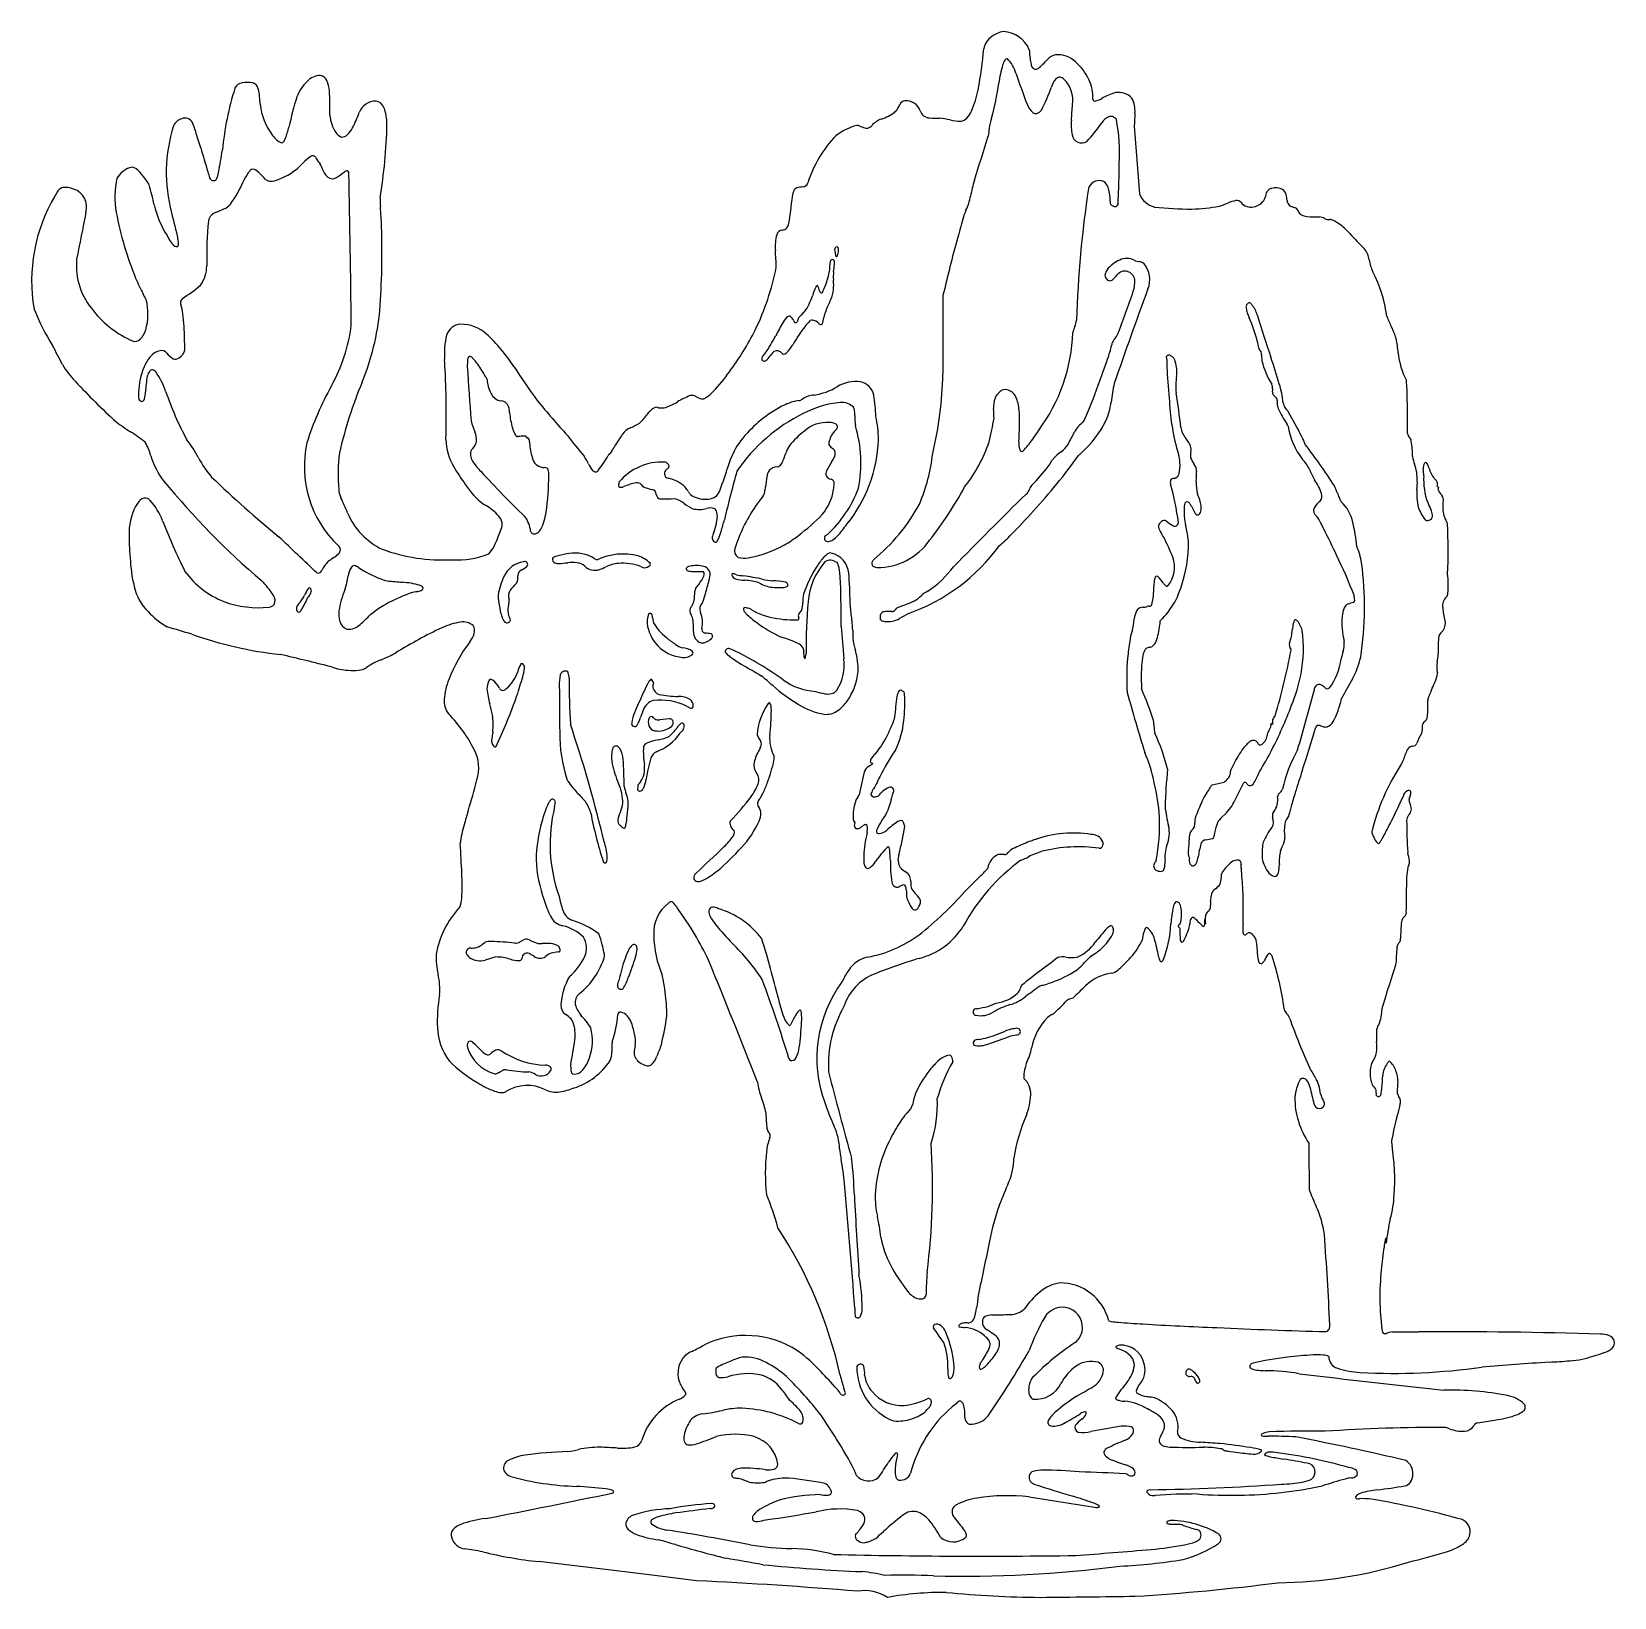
# Model space of a CAD drawing. Extents: x 0 to 18, y 0 to 17.8.
import ezdxf

# ---------------------------------------------------------------- set-up
doc = ezdxf.new("R2010")
doc.units = 0
doc.layers.add('WHITE', color=7, linetype='CONTINUOUS')

msp = doc.modelspace()

# ---------------------------------------------------------------- linework, layer by layer
at = {"layer": 'WHITE', "linetype": 'CONTINUOUS'}
for p, q in [((14.476989, 13.106346), (14.474657, 13.11733)), ((7.21705, 12.824444), (7.232167, 12.835244)), ((15.976085, 12.629957), (15.985028, 12.624316)), ((15.985028, 12.624316), (15.99123, 12.619758)), ((9.829447, 11.24105), (9.814869, 11.225202)), ((14.31664, 10.76988), (14.315681, 10.780635)), ((7.248255, 9.986222), (7.140467, 9.976752)), ((5.240816, 9.83805), (5.227831, 9.741917)), ((5.275388, 9.667854), (5.281662, 9.676533)), ((9.552657, 9.48752), (9.561575, 9.479735)), ((6.92067, 9.269657), (6.900496, 9.248062)), ((13.582605, 8.919951), (13.517314, 8.857108)), ((15.235279, 8.703665), (15.23581, 8.691717)), ((5.550477, 7.450764), (5.600531, 7.478629)), ((5.276955, 7.280108), (5.157105, 7.244893)), ((5.984733, 7.337237), (5.90541, 7.324598)), ((10.856632, 6.286621), (11.10311, 6.371732)), ((15.398816, 4.025752), (15.393294, 4.084383)), ((6.143631, 0.360938), (5.76515, 0.406298)), ((6.522088, 0.315379), (6.143631, 0.360938)), ((6.774379, 0.284896), (6.522088, 0.315379)), ((7.110751, 0.244115), (6.774379, 0.284896)), ((7.559217, 0.189496), (7.110751, 0.244115))]:
    msp.add_line(p, q, dxfattribs=at)
for centre, radius, start, end in [((11.036842, 17.56328), 0.218015, 124.088233, 168.673945), ((11.088094, 17.518793), 0.284123, 98.436875, 127.621923), ((11.034928, 17.471295), 0.328748, 21.868634, 87.998904), ((6.19941, 17.998983), 4.640325, -10.666188, -4.856928), ((11.250099, 17.356871), 0.220987, 147.112981, 163.47329), ((11.087874, 17.465318), 0.026047, 79.6771, 153.68714), ((10.833097, 17.227364), 0.369845, 16.064044, 45.452924), ((12.886276, 17.704819), 1.550242, -175.891327, -170.295557), ((10.725947, 18.231135), 1.110443, -49.931079, -42.370542), ((11.683067, 17.356262), 0.186281, 103.316546, 137.219443), ((11.656264, 17.220746), 0.317197, 48.193972, 92.910001), ((11.462471, 17.002381), 0.609153, 24.650589, 48.298381), ((3.283908, 17.097808), 0.203526, 90.430353, 138.429313), ((3.26508, 17.203043), 0.099795, 24.213085, 80.01744), ((12.885845, 16.911487), 1.916235, 164.619264, 170.888393), ((22.311126, 21.116231), 11.749493, -161.199649, -159.358203), ((11.540668, 17.473042), 0.184826, -170.802987, -156.194971), ((11.41434, 17.423004), 0.049325, -150.133747, -57.627983), ((11.686781, 17.2252), 0.056223, 88.661693, 133.594151), ((11.675739, 17.197814), 0.084502, 44.531546, 81.592579), ((5.823558, 16.079579), 3.675139, 162.964864, 174.12473), ((2.405574, 17.111399), 0.105875, 96.679289, 154.941973), ((2.45407, 16.87721), 0.34475, 79.852512, 100.159548), ((2.491436, 17.133205), 0.086577, 9.911172, 74.337656), ((1.838066, 16.974965), 0.758676, 0.005806, 13.192044), ((3.492216, 16.860567), 0.518278, 134.084116, 157.493402), ((3.03244, 17.100669), 0.353963, 4.145879, 23.882035), ((0.086347, 16.926953), 3.305143, -1.333307, 3.457136), ((9.638569, 17.350961), 1.140647, -23.532243, -10.651973), ((7.845643, 17.645601), 3.177467, -15.122591, -7.789643), ((10.035787, 17.667533), 1.631413, -27.714877, -17.935552), ((11.870087, 17.065186), 0.299351, 137.889559, 160.493267), ((11.505426, 17.020278), 0.330494, -8.573501, 45.765691), ((11.65065, 17.064561), 0.412775, -4.52315, 27.702011), ((12.488353, 16.503001), 0.626204, 105.462934, 121.212151), ((12.354879, 16.898902), 0.210318, 43.271736, 99.160086), ((3.304006, 17.052968), 0.711544, -173.71253, -142.57192), ((9.581149, 15.172023), 6.833424, 163.970442, 166.943606), ((3.912788, 16.806564), 0.203908, 89.419674, 158.583625), ((3.896478, 16.89488), 0.117033, 22.156074, 80.96666), ((3.506541, 16.749953), 0.532987, -0.445181, 20.776542), ((9.740497, 16.977168), 0.116172, -51.707312, -27.564295), ((9.508975, 17.129945), 0.393131, -31.692409, -24.231519), ((9.933398, 16.941477), 0.071288, 94.618736, 157.642107), ((9.944547, 16.849355), 0.16405, 18.46406, 95.909241), ((11.553907, 17.069435), 0.256317, -158.200228, -132.156901), ((2.926016, 17.517597), 8.922968, -4.646671, -3.511929), ((12.088656, 17.037489), 0.027078, -168.323592, -71.736186), ((12.029867, 17.275754), 0.272416, -75.702528, -60.539066), ((12.229016, 16.89945), 0.313792, -4.277316, 27.237515), ((1.750099, 16.664531), 0.151926, 106.873714, 154.541579), ((1.742587, 16.720473), 0.096636, 29.489988, 112.246974), ((0.967141, 16.396053), 0.936603, 16.635533, 23.401429), ((3.789189, 16.876125), 0.399446, -176.2568, -146.233972), ((2.773987, 17.186188), 0.996834, -28.87673, -17.826634), ((-2.067874, 16.898386), 6.109291, -9.347864, -1.431061), ((9.546264, 16.09568), 0.65878, 104.695324, 127.783721), ((9.381903, 16.649418), 0.083538, 66.147694, 91.891726), ((9.737661, 16.576103), 0.243196, 108.881419, 140.818427), ((9.497007, 17.305495), 0.524892, -72.028388, -53.05584), ((10.207285, 16.931685), 0.111355, -164.171177, -90.207821), ((10.279198, 17.508657), 0.692116, -95.997595, -86.508561), ((10.208683, 15.850717), 0.973649, 76.070031, 83.355213), ((10.549473, 17.222299), 0.439636, -104.005399, -87.979131), ((10.551931, 16.890762), 0.108612, -83.101687, -43.358839), ((10.413201, 17.020531), 0.298574, -43.186838, -24.747725), ((11.32451, 16.653121), 0.442742, 158.324569, 173.949655), ((11.414591, 16.922586), 0.054157, -127.160641, -75.859228), ((11.38783, 16.97852), 0.11559, -69.758142, -37.091705), ((12.466397, 16.739439), 0.649101, 175.1127, 190.146359), ((10.771641, 17.703018), 1.679891, -43.260597, -33.996558), ((12.34358, 16.637146), 0.219385, 116.929097, 144.76414), ((12.26717, 16.772882), 0.064109, 72.397267, 110.973643), ((12.247896, 16.730361), 0.110605, 41.087497, 69.540481), ((10.184486, 16.410252), 2.182414, -2.901887, 10.368841), ((16.389656, 16.620292), 3.856212, 176.197202, 178.442665), ((3.290845, 16.196623), 1.760605, 162.370631, 194.974709), ((-8.184708, 13.461903), 10.547134, 16.615135, 17.674943), ((2.929742, 16.745438), 0.228045, -146.784159, -112.733716), ((2.73564, 16.641524), 0.159227, -36.698031, -21.260259), ((1.851378, 16.97168), 1.1031, -20.58755, -13.414795), ((3.560701, 16.715052), 0.120175, -149.529322, -109.043294), ((3.526776, 16.687003), 0.085711, -93.53558, -43.955917), ((3.353553, 16.865735), 0.334576, -45.399636, -28.753404), ((10.10731, 15.677857), 1.345854, 135.788513, 162.578743), ((9.690666, 17.369354), 0.699821, -113.137038, -109.428355), ((9.489805, 16.781007), 0.078415, -114.019701, -40.818792), ((-22.457415, 26.87784), 34.876843, -17.979623, -17.116249), ((27.306861, 14.851204), 16.52634, 173.577639, 173.879679), ((11.934848, 16.642393), 0.108785, -170.848549, -56.423326), ((45.779506, 18.916498), 33.316785, -176.228659, -174.905188), ((48.171998, 30.138148), 48.225133, -163.54497, -163.208323), ((-0.536123, 16.797904), 2.725406, -12.67439, -7.211486), ((2.842211, 16.560486), 0.025382, -91.346243, -33.786314), ((3.492138, 15.909236), 0.569292, 124.303711, 135.594037), ((3.195366, 16.348779), 0.039032, 27.621729, 128.07227), ((1.218584, 15.97818), 0.29436, 111.466496, 147.773661), ((1.140289, 16.181416), 0.076584, 54.986046, 112.59764), ((0.816717, 15.794657), 0.580605, 26.805407, 50.729247), ((3.342402, 16.563032), 1.385995, -165.083331, -162.174926), ((1.840739, 16.240022), 0.284968, -24.047014, -8.089301), ((3.297381, 15.662296), 0.990859, 147.474789, 154.319756), ((2.597743, 16.105045), 0.162928, 132.18253, 146.465878), ((2.516589, 16.195509), 0.041403, 94.001631, 133.027009), ((2.489282, 16.113753), 0.125457, 44.243663, 78.776908), ((1.289562, 14.832998), 1.88023, 43.199235, 46.695883), ((2.543549, 16.811066), 0.73968, -70.590349, -42.895606), ((3.896798, 16.768467), 0.778435, -148.942679, -142.30191), ((3.174525, 16.214415), 0.131903, 18.240378, 36.273121), ((3.495857, 16.299246), 0.200834, -167.477711, -130.088304), ((3.027207, 16.881925), 0.858678, -59.410804, -51.873461), ((3.594509, 16.153851), 0.064395, 98.959271, 125.237626), ((3.585528, 16.201081), 0.016413, 36.756047, 93.65882), ((3.55382, 16.181764), 0.05349, 5.935357, 33.006758), ((3.085475, 16.359687), 9.278819, -2.353249, -0.370012), ((0.377703, 15.938374), 0.092855, 105.053125, 144.199309), ((0.383322, 15.79832), 0.23164, 66.165856, 97.375264), ((1.904665, 15.919322), 0.95968, 167.003118, 190.494235), ((-0.598125, 15.45018), 2.025912, 10.840357, 17.414149), ((2.065425, 16.149537), 0.043829, -165.768927, -35.795781), ((1.125496, 16.653154), 1.39672, -35.741835, -23.702799), ((2.71451, 16.178048), 0.079425, -133.132645, -84.343649), ((2.703297, 16.350592), 0.252301, -85.671768, -70.05537), ((3.417271, 16.209943), 0.081948, -128.260213, -55.088843), ((-213.385185, 11.925768), 217.034051, 0.669706, 1.125092), ((8.717087, 15.96391), 0.061932, 108.850398, 176.219218), ((8.880315, 15.284999), 0.759942, 98.616844, 103.952692), ((8.759882, 16.103195), 0.067153, -84.382222, -19.481769), ((12.646052, 15.561558), 2.006783, 164.077268, 169.402864), ((25.009826, 14.090587), 13.139143, 171.566163, 178.132456), ((12.135841, 15.976656), 0.129724, 77.362318, 161.569456), ((12.149373, 16.024572), 0.080055, 37.393083, 79.310037), ((12.071901, 15.966626), 0.176798, 15.872837, 37.065833), ((11.776629, 15.886308), 0.482792, -1.48218, 15.457196), ((14.105695, 15.956667), 0.062319, 98.527529, 129.757529), ((14.140283, 15.839833), 0.183766, 63.908809, 103.798204), ((1.900239, 14.966395), 1.900239, 149.545048, 189.773842), ((0.839063, 15.606524), 0.661166, 144.262691, 150.753212), ((0.409224, 15.8043), 0.216749, -16.120379, 71.799215), ((2.106397, 15.972329), 0.203892, -67.206978, -41.478687), ((4.816366, 15.899047), 0.856106, 179.530315, 186.053185), ((-15.674448, 19.001864), 24.518167, -7.878901, -7.10798), ((10.055099, 16.044501), 0.628798, -25.983067, -10.435324), ((12.365227, 15.865475), 0.106298, 175.497231, 189.824481), ((12.300397, 15.863497), 0.043056, -157.956114, -112.967137), ((12.312674, 15.850012), 0.039354, -86.341745, -15.950035), ((9.175272, 16.108857), 3.183859, -4.274256, -2.34301), ((11.734028, 15.850872), 0.616595, -1.084886, 1.922921), ((12.821569, 16.041893), 0.24227, -159.697355, -103.463267), ((13.262724, 16.611994), 0.830816, -73.302073, -66.326902), ((13.755034, 15.496466), 0.388524, 99.755183, 114.112322), ((13.700177, 15.820131), 0.060248, 37.47776, 100.494656), ((13.861692, 15.95591), 0.150841, -138.919552, -79.175286), ((13.863122, 15.979048), 0.173394, -81.075641, -18.15215), ((14.223255, 15.925772), 0.19537, 171.6644, 180.218022), ((14.08047, 15.947523), 0.050948, 139.974999, 172.588338), ((14.189301, 15.856243), 0.19299, 129.77166, 140.002509), ((14.157899, 15.917256), 0.108035, 14.745521, 54.194251), ((13.91956, 15.865318), 0.3519, 2.691779, 13.046084), ((14.350138, 15.883935), 0.079094, -178.485334, -132.359078), ((36.197354, 8.335663), 36.343015, 168.237923, 169.093299), ((4.874928, 16.495181), 3.985224, -169.142984, -157.922816), ((2.542574, 16.108898), 1.183968, -166.434959, -147.942775), ((44.836355, 26.211646), 44.495668, -166.390534, -165.994138), ((2.140755, 15.618073), 0.135756, 108.59796, 166.415775), ((-7.550158, 38.417398), 24.638085, -66.947569, -66.725167), ((-1.688856, 15.361082), 5.671586, 2.217333, 4.527358), ((21.614395, 12.416919), 11.497396, 163.567089, 164.71852), ((11.518297, 15.409713), 0.967177, 158.191685, 164.422166), ((12.327326, 15.884571), 0.074824, -125.762394, -99.33817), ((13.226262, 20.148261), 4.366394, -96.061833, -90.474148), ((13.122691, 17.830182), 2.049275, -88.11417, -79.349337), ((14.448275, 16.08612), 0.301428, -120.156957, -107.775939), ((14.340625, 15.738175), 0.062879, 18.010239, 75.611594), ((14.465585, 15.776304), 0.067788, -163.997808, -116.596284), ((14.51544, 15.879427), 0.182326, -116.097007, -95.865187), ((14.615089, 17.08734), 1.394311, -94.866298, -88.970182), ((14.629102, 15.557734), 0.13597, 59.702981, 85.339977), ((14.745104, 15.76485), 0.101472, -117.852606, -81.332546), ((14.762385, 15.623209), 0.041376, 70.292623, 92.755702), ((14.721132, 15.496869), 0.174268, 63.225759, 71.531311), ((3.297774, 16.466403), 2.01614, -150.724407, -148.508442), ((7.331615, 15.197627), 5.342002, 175.142691, 180.637519), ((-5.289405, 15.305788), 9.271959, -4.171454, 1.697923), ((8.971576, 15.356569), 0.518748, 164.921314, 184.974172), ((8.542569, 15.469917), 0.075056, 96.654008, 163.273115), ((8.532205, 15.613426), 0.068978, -88.615281, -39.557698), ((8.432583, 15.667779), 0.181681, -32.748898, -8.501871), ((14.560892, 15.187748), 0.522446, 55.012319, 62.808054), ((14.49161, 15.073493), 0.655836, 41.319455, 55.777014), ((17.618181, 17.839244), 3.518472, -138.471291, -134.582649), ((1.70379, 15.481974), 0.142845, -151.231122, -121.843701), ((1.646143, 15.399365), 0.042597, -114.579984, -76.141448), ((1.645873, 15.378511), 0.023022, -62.941165, -6.113916), ((1.459755, 15.393115), 0.209705, -4.665234, 13.69208), ((-0.341947, 14.741536), 8.815179, 2.452716, 3.707752), ((9.163254, 15.318983), 0.036327, 104.284534, 178.652287), ((9.315599, 15.346412), 0.190524, -171.982147, -162.350431), ((9.138049, 15.322442), 0.035658, -13.290219, 62.90414), ((8.87417, 15.334138), 0.299244, -16.197625, -3.81173), ((28.074386, 10.667594), 18.19004, 164.766177, 166.869193), ((14.959473, 15.172), 0.248412, 7.59017, 40.476215), ((1.296146, 15.14472), 0.788217, 175.093562, 221.335486), ((1.625205, 15.131932), 0.364792, -35.737733, 0.982762), ((5.475941, 15.729899), 3.051045, -25.684972, -11.554389), ((9.819685, 15.066048), 0.752193, 170.800538, 179.848193), ((9.102527, 15.183028), 0.025571, 12.717464, 172.642562), ((6.748651, 15.436936), 2.395128, -8.801163, -6.830728), ((9.00608, 15.172653), 0.122442, -9.678669, 7.51062), ((9.354344, 15.306975), 0.221061, -175.244056, -164.305849), ((9.150507, 15.254792), 0.011776, -139.713101, -20.523171), ((12.520145, 14.859569), 0.375973, 113.731653, 141.804805), ((12.448944, 15.037273), 0.184749, 62.512541, 115.697422), ((12.614387, 15.375273), 0.191679, -114.724724, -96.804086), ((12.58086, 15.089213), 0.09634, 48.272485, 83.552765), ((12.433636, 14.981304), 0.277487, -22.460671, 40.39043), ((15.650973, 15.265686), 0.449406, -172.215092, -154.052814), ((3.238495, 15.861315), 2.230707, -157.21204, -152.125781), ((8.333262, 15.197088), 0.745487, -27.229268, -9.968363), ((9.707058, 15.014078), 0.594163, 174.554121, 183.639523), ((8.549366, 14.916674), 0.567874, -4.831216, 6.033305), ((12.264923, 15.030573), 0.063522, 169.027016, 261.809566), ((12.324138, 15.01789), 0.124074, 143.294888, 168.482204), ((12.257138, 15.011447), 0.043765, -91.655576, -53.791295), ((11.977014, 15.328671), 0.466803, -49.044312, -38.729886), ((12.427663, 14.963326), 0.113369, 9.943135, 139.724055), ((12.191402, 14.955846), 0.348979, -17.866121, 4.446501), ((13.810993, 14.33788), 1.611318, 8.051439, 26.985961), ((-0.415895, 13.875636), 1.928621, 26.968848, 29.263155), ((1.751993, 14.719484), 0.060261, 126.694504, 205.03958), ((0.823634, 16.195726), 1.683822, -57.997545, -49.315497), ((7.935904, 15.123948), 0.995839, -25.142648, -19.20537), ((9.716119, 14.544332), 0.876801, 156.334624, 163.295124), ((8.936017, 14.889527), 0.023936, 100.217922, 163.624896), ((8.848345, 14.843803), 0.108442, 4.342842, 39.707766), ((8.976533, 14.851733), 0.020059, 179.19459, 372.249518), ((8.757629, 14.904708), 0.359386, -25.327769, -5.726684), ((142.11729, 14.18883), 131.758764, 179.734266, 180.122869), ((51.586793, 0.423768), 41.494594, 159.618168, 161.196711), ((4.325572, 17.559299), 8.634449, -21.825019, -18.295559), ((2.687797, 15.73388), 2.874891, -157.717798, -148.46125), ((1.608792, 15.341932), 1.154698, -141.564269, -113.540617), ((0.680375, 14.592283), 0.642353, -16.552107, 14.238666), ((1.229342, 14.543058), 0.491785, 6.066673, 17.871587), ((-0.673068, 14.297853), 2.409834, 3.551187, 7.083719), ((1.154216, 14.89163), 2.815833, -22.458597, -5.304012), ((11.294539, 12.177383), 3.499156, 135.818023, 137.402193), ((8.573241, 14.805064), 0.283965, -41.721302, -21.531975), ((9.258351, 14.506756), 0.258427, 153.57404, 170.176684), ((-14.258224, 24.708537), 25.375996, -23.421521, -23.103995), ((13.852406, 14.670739), 0.048021, 97.278756, 188.458558), ((14.258772, 14.735321), 0.459486, -171.029498, -155.751037), ((13.820485, 14.66657), 0.057889, 28.457586, 63.492154), ((13.635493, 14.496043), 0.308043, 15.989733, 40.025574), ((23.471488, 17.401919), 9.948231, -163.526602, -160.618031), ((1.048, 14.482103), 0.258576, -43.898886, -16.356539), ((-1.719448, 14.21453), 3.459415, -0.550602, 3.855106), ((1.742675, 14.699793), 1.906189, -29.141115, -7.150171), ((4.891986, 14.289157), 0.185165, 94.961122, 160.925761), ((4.882323, 14.049193), 0.424483, 47.281521, 90.857145), ((5.379108, 15.836553), 3.184996, -36.692895, -26.659066), ((10.269783, 13.470406), 2.009351, 149.288559, 154.154577), ((8.714107, 14.406233), 0.19418, 126.308669, 152.26154), ((8.611344, 14.535008), 0.030277, 28.821502, 113.798859), ((8.529283, 14.439493), 0.154647, 28.313115, 45.399133), ((10.470758, 13.171669), 2.109055, 143.598018, 149.621173), ((8.685629, 14.512663), 0.0202, 179.495978, 320.984134), ((8.969585, 14.424285), 0.278727, 154.158254, 164.249221), ((9.412643, 13.968603), 0.784584, 137.500435, 144.583638), ((8.873415, 14.475434), 0.045591, 92.048478, 149.377977), ((8.846087, 14.371605), 0.151584, 47.010199, 80.23938), ((8.973076, 14.500849), 0.029926, -142.145864, -64.367796), ((8.814057, 14.553911), 0.189681, -24.960162, -0.925775), ((12.225738, 14.288779), 0.400595, 156.60717, 166.68959), ((11.616322, 14.55276), 0.263539, -23.463404, -7.408432), ((12.625417, 13.976637), 1.341514, 12.579963, 25.142581), ((16.178708, 14.822661), 0.814584, -161.453635, -151.867841), ((14.924669, 14.151945), 0.607553, 15.348892, 28.150182), ((-72.055204, -24.579209), 82.051244, 28.059792, 28.22847), ((1.1757, 14.361014), 0.082607, -109.882093, -44.795853), ((5.57473, 14.139329), 0.883156, 166.221623, 184.448308), ((3.934718, 13.000322), 1.838001, 32.628726, 47.760003), ((6.44746, 15.423208), 2.283771, -32.147376, -28.132784), ((8.226008, 14.497202), 0.497904, -44.931071, -31.337943), ((9.861574, 14.444512), 1.975351, -36.715595, -1.842313), ((11.042479, 14.513095), 1.265549, -20.198985, -12.576617), ((12.376143, 14.227607), 0.09898, 136.875723, 174.247385), ((12.132216, 14.453531), 0.233502, -42.670665, -26.52769), ((14.117115, 14.27006), 0.182394, -179.610894, -140.732018), ((14.102776, 14.019438), 1.43801, 5.074911, 11.769742), ((1.704396, 13.809272), 0.461707, 139.066396, 157.141505), ((1.497032, 13.990579), 0.186264, 101.725308, 139.407933), ((1.476072, 14.094151), 0.080594, 39.406026, 102.09872), ((1.742757, 14.299732), 0.256182, -142.931605, -121.539903), ((1.633008, 14.153265), 0.075854, -108.650561, -53.678336), ((1.614637, 14.202126), 0.126893, -60.076062, -9.452609), ((-6.940277, 13.37832), 11.655102, 1.827602, 3.406352), ((5.539182, 14.009566), 0.586743, 173.716584, 181.541878), ((5.018925, 14.065484), 0.063507, 147.763161, 172.491037), ((4.981481, 14.087935), 0.019884, 82.634437, 144.928768), ((4.958998, 14.035798), 0.076091, 40.252793, 70.793644), ((4.281572, 13.430878), 0.98427, 31.749833, 41.647045), ((8.327615, 14.083666), 0.028916, 173.466486, 315.430725), ((8.431031, 14.043148), 0.139217, 131.902018, 161.658748), ((8.006208, 14.425663), 0.433481, -40.045152, -30.138469), ((8.265524, 14.186687), 0.148472, -56.155203, -29.874712), ((8.593429, 13.979058), 0.239864, 130.395167, 146.131181), ((8.472101, 14.100713), 0.069913, 66.695837, 119.208734), ((8.491878, 14.126571), 0.039153, 32.935961, 78.387041), ((8.552541, 14.168186), 0.034441, -143.828261, -41.079603), ((0.509978, 18.091275), 12.388904, -20.358355, -18.910603), ((12.92976, 14.088286), 0.034001, 77.398049, 156.995418), ((13.451706, 14.166203), 0.557005, -173.336958, -169.552304), ((15.775796, 14.098576), 2.872053, -179.334093, -176.995265), ((12.892241, 14.018199), 0.112622, 50.243149, 66.483846), ((12.931538, 14.050276), 0.063574, 28.608736, 59.015752), ((12.830642, 13.992515), 0.179826, 18.515857, 29.3726), ((12.601748, 13.93162), 0.416477, -7.264118, 16.459204), ((13.910723, 14.131702), 0.069094, -4.824492, 19.366792), ((14.404292, 14.132919), 0.424778, -179.051983, -169.99382), ((14.773614, 14.233568), 0.806728, -167.511043, -146.769199), ((6.7565, 11.628675), 7.736065, 16.257686, 18.633541), ((16.352802, 14.219987), 0.820936, -174.874159, -152.033213), ((1.027511, 14.375733), 0.765245, -152.053132, -133.646922), ((1.993582, 13.679287), 0.778712, 156.594027, 178.473834), ((2.352852, 13.679097), 1.057858, 168.946887, 178.667391), ((1.498779, 13.828766), 0.191676, 144.776844, 163.90379), ((1.373083, 13.918162), 0.037437, 90.451818, 145.59094), ((1.359477, 13.892495), 0.064491, 38.071196, 78.088673), ((0.616351, 13.383071), 0.96534, 19.553435, 34.674233), ((30.336607, 15.444865), 25.425398, -176.728218, -175.328842), ((4.014617, 13.241788), 1.310935, 29.1804, 32.637915), ((4.996199, 13.782913), 0.190194, 18.632214, 31.027642), ((12.32954, 18.416221), 8.152258, -147.127088, -143.846805), ((6.14471, 15.221269), 2.203743, -43.286501, -35.75952), ((6.164139, 13.986118), 4.19545, -13.525455, -1.090417), ((21.727022, 14.409924), 8.831419, -177.001975, -174.679327), ((13.875373, 13.760817), 0.868563, 172.182376, 184.424233), ((5.404704, 18.302545), 6.643645, -137.591555, -131.986692), ((1.865815, 13.650779), 0.652529, 175.671651, 181.182173), ((0.932645, 13.720239), 0.363011, -14.826234, -2.611506), ((4.863301, 14.83521), 3.523095, -161.308535, -151.626519), ((6.409975, 12.094715), 3.438913, 150.816631, 162.569048), ((8.49481, 11.855878), 5.127725, 157.527038, 166.978306), ((-8.56735, 13.456277), 13.279497, -1.267523, 1.267521), ((5.587151, 13.876995), 0.412075, -175.362554, -152.752566), ((5.360214, 13.752774), 0.153586, -155.192194, -99.814035), ((7.358325, 14.084168), 0.540679, -54.505481, -43.750282), ((8.78504, 14.385386), 0.725364, -81.168236, -59.192423), ((9.371519, 13.407098), 0.415258, 83.098691, 121.178144), ((9.385104, 13.632028), 0.190806, 10.372011, 79.029167), ((11.12727, 13.559976), 0.190053, 129.485999, 157.242534), ((11.070032, 13.632124), 0.097987, 78.577521, 130.481851), ((11.056584, 13.588132), 0.14384, 25.002135, 76.79695), ((7.203955, 15.512738), 5.216772, -24.336441, -19.384154), ((14.571039, 13.304435), 2.317539, 167.695798, 173.014643), ((5.015758, 12.362574), 8.103733, 6.642938, 9.455125), ((14.020744, 13.753861), 0.086653, -10.7157, 25.723066), ((14.246769, 13.711961), 0.143224, 169.627063, 191.900136), ((14.173974, 13.713894), 0.07434, -154.957919, -124.126625), ((13.106353, 13.458693), 1.127993, 6.2389, 17.316865), ((14.672793, 13.71535), 0.962408, 0.890664, 7.141734), ((7.156507, 13.451223), 8.483171, 0.492443, 1.885309), ((1.260766, 13.642413), 0.047616, -173.855472, -101.000758), ((1.251927, 13.619485), 0.023814, -90.594567, -35.540526), ((1.230812, 13.642843), 0.054987, -42.573684, -16.36676), ((5.333276, 13.506515), 0.094924, 35.217571, 89.541743), ((5.198285, 13.462249), 0.23447, 1.570126, 24.977338), ((12.358371, 18.972541), 8.514712, -140.93735, -137.383303), ((7.213903, 13.29202), 0.267873, 120.302444, 146.248371), ((7.103064, 13.475458), 0.053664, 66.73936, 116.948612), ((7.159102, 13.699883), 0.178557, -101.25359, -74.05042), ((6.939376, 14.269549), 0.788573, -70.070812, -59.357232), ((7.989807, 12.472652), 1.292853, 113.028336, 120.106587), ((7.505238, 13.579293), 0.08584, 57.839889, 104.282821), ((7.68624, 13.873292), 0.259414, -121.439608, -105.851376), ((7.620757, 13.677886), 0.05441, -95.66862, -68.264793), ((7.583951, 13.77267), 0.156088, -68.599163, -55.546049), ((8.951574, 12.690964), 0.949358, 112.631596, 123.042707), ((8.777906, 13.152149), 0.457179, 97.100997, 114.784021), ((8.711709, 13.687996), 0.082742, -83.28088, -52.657244), ((8.90095, 13.437324), 0.231343, 91.125021, 126.945867), ((9.277394, 12.535784), 1.05103, 94.683241, 118.780222), ((9.208276, 13.389258), 0.194765, 45.989278, 94.91751), ((9.266544, 13.484246), 0.089276, 3.787211, 30.33466), ((8.050279, 13.396419), 1.546262, 1.060043, 10.054785), ((11.238792, 13.532467), 0.304052, 160.59353, 183.644771), ((7.214292, 13.292248), 3.727613, 1.752969, 3.397214), ((10.781107, 13.464648), 0.445716, 4.058268, 24.421302), ((8.76654, 13.34598), 2.46375, -4.853517, 3.495421), ((11.546161, 13.674111), 0.729846, -24.052211, -6.911517), ((15.502605, 13.726224), 2.572508, -176.986583, -163.513141), ((14.091144, 13.591488), 0.073458, 24.959196, 55.956068), ((13.987686, 13.58771), 0.173575, -5.052624, 11.557281), ((14.274941, 13.562663), 0.11477, 175.121639, 204.441237), ((15.275682, 14.027671), 1.218268, -155.122764, -145.75857), ((14.312329, 13.583797), 0.084701, -178.294996, -139.046146), ((13.934345, 13.258257), 0.414147, 31.399169, 40.692393), ((-0.594108, 13.274691), 16.235388, -0.152947, 0.880332), ((2.579445, 15.525523), 2.700397, -126.83866, -122.642612), ((6.114442, 13.694794), 1.163783, -164.014844, -157.522073), ((6.406596, 13.560679), 0.978265, -174.60338, -164.217222), ((6.549236, 13.920907), 0.675191, -67.658928, -57.781376), ((6.634518, 13.679077), 0.428905, -50.173791, -33.740535), ((9.622133, 11.712801), 1.940609, 116.0017, 145.766403), ((9.18573, 12.282926), 1.41932, 121.98484, 145.161904), ((9.041194, 12.976476), 0.381262, 86.132924, 132.86877), ((9.059113, 13.137504), 0.219504, 66.52118, 87.965143), ((9.121139, 13.307279), 0.040525, -65.52926, 51.139224), ((8.764954, 13.430278), 0.593697, 0.029807, 5.787193), ((10.149274, 13.410104), 0.790888, 178.515957, 186.700943), ((7.992968, 12.895839), 1.4343, -11.562466, 17.109891), ((8.203644, 13.125416), 1.424496, 1.492796, 12.141473), ((6.674019, 14.149544), 4.330404, -13.515227, -9.883138), ((12.123812, 13.110416), 0.30255, 123.42109, 153.420673), ((11.133215, 13.911814), 1.204804, -48.285009, -26.371694), ((14.205667, 13.289128), 0.082286, 19.339742, 40.140338), ((15.083597, 13.435627), 0.809124, -171.524869, -141.980242), ((8.05895, 9.892642), 7.185083, 27.432069, 29.897316), ((0.184813, 11.775861), 1.748679, 50.803958, 57.559016), ((0.6675, 12.304905), 1.390663, 27.842072, 37.994416), ((5.343879, 13.179697), 0.635214, -178.451003, -148.883558), ((4.921784, 13.162921), 0.137375, -47.400544, -7.979272), ((4.806843, 13.154103), 0.251195, -2.338978, 22.405391), ((5.841495, 13.398005), 0.390234, -164.634027, -153.648795), ((5.576137, 13.268216), 0.094851, -152.753297, -137.260906), ((5.524645, 13.220003), 0.024317, -138.355452, -97.238807), ((5.611675, 12.315298), 0.885179, 92.202769, 95.841713), ((5.617378, 12.655222), 0.546048, 90.997375, 94.172043), ((5.611866, 13.190064), 0.011818, 15.141831, 109.74656), ((5.633507, 13.192637), 0.010245, 177.124358, 279.520022), ((5.62427, 13.147263), 0.036926, -18.222688, 72.779735), ((5.746268, 13.123471), 0.087783, 171.98161, 194.994025), ((10.08582, 16.225598), 5.005746, -142.917487, -139.475004), ((5.643349, 13.813356), 1.224943, -36.380762, -28.749338), ((6.878278, 13.117138), 0.193324, 111.98992, 146.377667), ((9.469587, 12.382052), 1.112051, 128.204726, 140.212817), ((9.12081, 13.120512), 0.058414, 155.981371, 205.10659), ((9.313002, 13.089815), 0.251517, 134.113535, 167.491871), ((7.985381, 13.228704), 1.643609, -38.78775, -2.307576), ((9.234848, 13.698004), 1.742275, -38.090855, -18.765842), ((11.476976, 13.122768), 0.255946, 176.694546, 191.006025), ((10.008765, 14.156992), 1.691481, -38.179052, -31.883536), ((5.527557, 16.452593), 7.092096, -28.142089, -26.882742), ((13.272236, 13.320419), 0.208152, -174.37775, -141.524992), ((12.733452, 12.880092), 0.487703, 25.086684, 39.591859), ((13.436407, 12.689628), 1.12373, 23.429346, 27.171521), ((14.248598, 13.043417), 0.237836, 18.105822, 23.025152), ((15.713024, 13.237354), 0.072052, -175.221561, -133.872639), ((15.621524, 13.138588), 0.062611, 4.753052, 48.406412), ((14.452232, 12.954759), 1.246106, 0.656159, 8.724652), ((0.811895, 12.839541), 0.559921, 14.374379, 31.376268), ((2.183111, 13.222772), 0.864058, -163.581506, -142.175483), ((2.992037, 13.538959), 1.241143, -151.901479, -139.673346), ((4.343309, 12.856302), 1.24367, 167.529193, 226.323217), ((5.463054, 12.762924), 1.979745, 172.794022, 184.900999), ((5.144944, 12.998366), 0.156867, 167.956597, 216.918539), ((5.097672, 12.974903), 0.120099, 133.652994, 152.102477), ((6.262724, 13.146695), 0.603002, -175.631139, -159.634863), ((5.360801, 12.404791), 1.08134, 26.450465, 31.697636), ((5.183341, 13.778948), 1.586661, -37.562264, -30.229675), ((5.266358, 14.09854), 1.705728, -40.971779, -39.020964), ((4.071724, 14.606376), 2.975164, -32.117576, -30.714439), ((9.019699, 12.508464), 1.157731, 149.63378, 163.893931), ((7.705776, 13.271978), 0.906402, -21.226367, -16.391773), ((8.856659, 12.92095), 0.297006, 144.435186, 161.297133), ((9.227444, 13.242348), 0.216673, -137.414226, -123.740368), ((7.998283, 13.542864), 1.267656, -29.836137, -27.258035), ((9.056791, 13.001489), 0.078823, -29.830854, 50.340719), ((8.207082, 13.231609), 2.048733, -23.040154, -6.353331), ((11.346641, 13.089264), 0.121875, -172.760091, -159.270584), ((11.256692, 13.053834), 0.025243, -162.219069, -64.228298), ((11.155918, 13.152248), 0.164815, -47.310413, -37.833228), ((10.755044, 13.564816), 0.73882, -44.046625, -37.852663), ((6.656774, 16.716533), 6.437626, -42.691048, -35.485563), ((12.18981, 12.388406), 0.801329, 127.444281, 135.642238), ((11.507537, 13.288306), 0.328001, -53.506489, -33.444071), ((11.971473, 12.9193), 0.094459, 130.207661, 140.40399), ((11.309324, 13.714421), 0.94027, -50.255973, -48.291631), ((12.933352, 12.944969), 0.114585, 8.739999, 26.534608), ((12.574173, 12.873145), 0.480787, 3.393178, 10.696261), ((13.350887, 12.982579), 0.177799, 167.321784, 188.764223), ((13.053109, 13.049946), 0.127504, -12.844277, 16.834728), ((13.455774, 13.062434), 0.300299, -159.137167, -142.743958), ((9.190195, 9.008512), 6.688979, 32.858447, 37.779534), ((16.193711, 13.050224), 0.502064, -170.693139, -160.346591), ((6.742898, 13.982142), 2.247915, -149.801063, -143.635735), ((5.661127, 13.356858), 0.78524, -144.792721, -134.765969), ((13.040459, 20.010566), 10.720223, -137.726189, -133.90001), ((5.827751, 12.982123), 0.137978, -160.844973, -90.038037), ((5.829701, 12.776516), 0.06766, 63.761981, 91.729128), ((5.836712, 12.807455), 0.037545, 14.613136, 52.410711), ((5.712468, 12.774338), 0.166126, -6.241989, 14.854576), ((6.632356, 13.032345), 0.336667, -154.318712, -138.23653), ((6.409866, 12.831443), 0.036938, -140.815299, -32.341732), ((7.163517, 12.273564), 0.633149, 87.024239, 139.943732), ((7.332435, 12.780476), 0.137594, 177.953002, 190.11517), ((7.242629, 12.784383), 0.047711, 144.140593, 178.789701), ((7.186647, 12.842169), 0.064431, 47.991901, 81.306198), ((7.253657, 12.771758), 0.064155, 124.791948, 140.770107), ((7.198296, 12.851838), 0.049499, 11.768941, 50.521836), ((7.216511, 12.861133), 0.030255, -58.837153, 1.517286), ((5.450008, 13.538582), 2.557622, -22.564669, -16.09251), ((20.280542, 9.361305), 12.737043, 164.316019, 166.886177), ((8.510879, 12.721098), 0.154701, 145.010584, 173.391339), ((8.47517, 12.729672), 0.121278, 90.209814, 138.642249), ((8.450825, 12.936734), 0.089053, -74.431368, -36.755974), ((8.208699, 13.06842), 0.36398, -30.544136, -20.020011), ((9.096058, 12.774417), 0.06763, 151.07592, 204.307022), ((10.499984, 12.027114), 1.658052, 147.737617, 151.937221), ((10.177241, 13.874782), 1.713397, -46.015543, -36.47963), ((10.5901, 13.555632), 1.191737, -35.94315, -32.267998), ((12.012361, 12.669818), 0.4839, 144.815703, 148.952594), ((12.700532, 12.870751), 0.354929, -17.016141, 4.986477), ((13.121233, 12.806546), 0.120889, -2.386494, 37.79981), ((14.036625, 12.70356), 0.800622, 172.97254, 184.833296), ((14.163884, 12.654268), 0.399713, 25.525775, 45.071586), ((32.902039, 21.645104), 20.38378, -154.365549, -153.987923), ((15.140202, 12.674382), 0.616479, 11.146511, 19.61817), ((14.863226, 12.680298), 0.889071, -5.4785, 7.318945), ((15.905903, 12.842323), 0.086987, 144.19894, 188.417183), ((15.276282, 12.75158), 0.549141, -0.167311, 8.166963), ((15.847863, 12.888426), 0.013393, 21.491506, 159.083087), ((15.638436, 12.760414), 0.258655, 18.283284, 30.922961), ((16.253044, 12.948571), 0.384214, -163.827864, -143.122923), ((8.483639, 18.425304), 9.034567, -140.617266, -130.508647), ((11.501938, 22.623066), 13.681256, -133.72299, -129.422964), ((5.57792, 13.040621), 0.754577, -148.763197, -125.442305), ((3.252785, 12.733493), 2.624923, -8.708838, 0.497293), ((6.783149, 12.641754), 0.111403, 159.36104, 181.828266), ((6.691424, 12.639136), 0.019644, -177.268337, -109.281847), ((6.697747, 12.700572), 0.080996, -99.099412, -69.674138), ((7.014936, 11.965621), 0.719604, 101.412803, 113.683544), ((6.883562, 12.613845), 0.058205, 38.830124, 100.912611), ((7.007065, 12.705425), 0.095622, -144.82528, -102.83445), ((7.637051, 15.220636), 2.688508, -104.017966, -102.571532), ((7.039262, 12.536913), 0.06099, 0.383285, 78.065048), ((7.230457, 12.76138), 0.033859, -171.389453, -125.747267), ((7.251137, 12.789492), 0.068756, -126.047749, -103.329117), ((7.161722, 12.347263), 0.382465, 45.414882, 78.910612), ((7.205243, 12.422361), 0.299219, 29.526921, 41.252107), ((7.875021, 12.684441), 0.472691, -14.272841, -7.285962), ((9.223832, 12.580108), 0.881055, 169.616732, 177.112348), ((9.103702, 12.793005), 0.083397, -146.172465, -101.648933), ((8.134893, 13.074952), 1.346685, -47.473546, -20.272124), ((9.076576, 12.665328), 0.047134, -4.119667, 77.393792), ((8.703876, 12.678018), 0.420021, -11.615525, -2.193509), ((6.778632, 14.710014), 4.359383, -38.13309, -28.600538), ((11.496369, 12.539144), 0.165137, 141.499757, 162.504917), ((13.016385, 12.678438), 0.072667, 161.248895, 197.721308), ((9.72525, 11.775353), 3.340185, 7.638571, 15.292547), ((12.974316, 12.687217), 0.030459, 109.495739, 151.399271), ((12.999583, 12.611978), 0.109823, 94.67519, 108.821848), ((12.977616, 12.785006), 0.064888, -78.428841, -16.21691), ((13.966509, 12.6897), 0.72963, -175.787313, -170.783797), ((14.075165, 12.344165), 0.623396, 19.217694, 35.433248), ((13.743699, 12.154767), 1.169688, 19.43086, 24.386562), ((16.380477, 12.538331), 0.634814, 174.840721, 193.092229), ((16.568963, 12.703053), 0.745021, 176.388967, 200.23061), ((15.844519, 12.592557), 0.161166, 38.821016, 51.111251), ((15.925969, 12.656988), 0.057324, 5.527285, 39.682073), ((15.90847, 12.661389), 0.074564, -24.932348, 0.860913), ((16.028602, 12.600673), 0.041963, 152.947747, 188.457133), ((16.110443, 12.633777), 0.12945, -162.337888, -142.547444), ((1.72851, 12.104822), 0.620933, 147.676353, 178.939867), ((1.316232, 12.376106), 0.12779, 108.119573, 151.625335), ((1.284428, 12.408789), 0.089124, 43.97783, 95.110461), ((0.746687, 11.947057), 0.797765, 21.495108, 41.022528), ((3.754567, 12.613754), 0.264774, -175.674887, -154.750605), ((-53.269413, -12.897961), 62.205928, 23.927211, 24.098182), ((4.824119, 11.843391), 0.662784, 44.938313, 61.501831), ((7.157504, 12.542076), 0.05745, -175.252368, -98.182213), ((7.331524, 2.782969), 9.703952, 90.133724, 91.075819), ((7.280616, 12.28578), 0.20309, 48.792096, 82.001418), ((7.652402, 12.713179), 0.363387, -130.913998, -112.114055), ((7.586211, 12.632965), 0.136138, -152.368069, -135.149115), ((7.656097, 12.769797), 0.286192, -125.551075, -86.83611), ((7.663945, 12.708529), 0.224628, -87.972397, -65.2409), ((7.711487, 12.605982), 0.111596, -65.356261, -25.945709), ((9.714866, 11.38309), 1.803393, 141.108703, 158.678435), ((8.210837, 12.588023), 0.123929, -35.907458, -9.343044), ((8.551746, 12.677259), 0.569747, -40.217226, -8.458866), ((8.22956, 13.432961), 2.115774, -50.730738, -28.303503), ((53.403473, -30.291038), 60.058707, 134.505598, 135.617976), ((11.256068, 12.614149), 0.0866, -56.723579, -17.028795), ((13.192081, 12.408048), 0.088966, 159.962032, 181.057116), ((13.135439, 12.421052), 0.032112, 36.957876, 147.021892), ((12.986466, 12.302274), 0.22263, 27.729766, 38.33389), ((13.403624, 12.594569), 0.15882, -172.137165, -159.516595), ((12.876913, 12.356245), 0.419796, 7.629524, 25.805835), ((14.859181, 12.206943), 0.333065, 129.782248, 147.359871), ((14.582129, 12.521086), 0.086448, -42.306819, 19.09134), ((16.112245, 13.015998), 1.350677, -159.540979, -156.994741), ((15.12898, 12.599989), 0.283032, -156.72106, -152.162847), ((14.924615, 12.490874), 0.051376, -153.342554, -137.683738), ((14.568299, 12.121126), 0.462238, 12.441112, 46.475628), ((16.975847, 12.900361), 1.195859, -157.639916, -153.42997), ((16.330064, 12.789044), 0.398349, -144.028033, -137.595868), ((15.986277, 12.48242), 0.062515, -15.201552, 37.429027), ((16.372949, 12.402065), 0.332554, 168.910752, 184.643574), ((7.688119, 14.617338), 6.639593, -159.013447, -153.585635), ((4.330581, 12.638752), 0.801304, -157.434015, -115.690977), ((5.126862, 12.14817), 0.233211, 23.146113, 44.470977), ((5.243995, 12.199057), 0.105507, -19.427115, 22.739608), ((5.317231, 12.075544), 0.358217, 7.173538, 35.999902), ((5.208007, 12.426207), 0.645762, -25.811678, -8.025939), ((7.587786, 12.68134), 0.313246, -103.322458, -74.387356), ((7.714471, 12.217181), 0.167907, 74.946539, 104.619779), ((7.14035, 12.33685), 0.656133, -21.661723, -4.178601), ((7.733063, 12.329004), 0.056196, 19.911328, 63.566248), ((7.63658, 12.295602), 0.158295, -2.375691, 19.385209), ((5.117591, 12.979346), 2.852581, -17.601265, -14.789631), ((7.344405, 13.907656), 2.291717, -53.240456, -44.2199), ((4.617974, 18.459848), 9.118791, -44.368277, -42.056265), ((12.881419, 12.170369), 0.071749, 98.373951, 195.431793), ((12.880946, 12.205719), 0.037004, 61.867392, 105.640015), ((13.630094, 13.168928), 1.18379, -128.1775, -123.593901), ((13.87389, 12.350345), 0.772796, 175.839885, 192.946715), ((16.455915, 14.018114), 3.647995, -153.771315, -152.673518), ((13.328559, 12.406646), 0.129938, -150.905783, -135.591731), ((13.255948, 12.331943), 0.025918, -141.249072, -77.424325), ((13.236481, 12.356508), 0.055826, -63.270174, -10.30391), ((13.102022, 12.383861), 0.193031, -11.153235, 8.376217), ((14.65218, 12.357239), 0.079109, 158.225301, 235.584774), ((14.361431, 12.100789), 0.311588, 27.260709, 37.849603), ((11.890184, 10.737207), 3.133959, 26.62524, 28.727121), ((16.222427, 12.554683), 0.487329, -160.814545, -141.161905), ((15.869572, 12.297841), 0.05562, -118.730383, 8.422454), ((15.75406, 12.28605), 0.171694, 6.668441, 27.550468), ((16.355521, 12.388215), 0.314306, -177.616282, -149.823465), ((3.297803, 12.061768), 2.1908, 178.573411, 186.369406), ((-34.757609, -27.569147), 54.604486, 45.902867, 46.522921), ((3.131543, 12.924035), 2.338897, -24.412003, -18.963734), ((5.710307, 12.125651), 0.038044, -171.87848, -131.461814), ((5.714523, 12.158343), 0.0679, -115.662898, -64.446188), ((5.681398, 12.201942), 0.122027, -59.237549, -27.798811), ((7.786999, 12.045658), 0.051418, 159.043705, 266.417402), ((8.102729, 11.948703), 0.381597, 157.512926, 162.406063), ((6.729233, 12.462247), 1.160037, -21.679709, -17.327412), ((7.969883, 13.003323), 1.193558, -60.555017, -51.315073), ((9.049752, 12.041676), 0.037947, 146.081979, 282.639069), ((9.388433, 11.584166), 0.605117, 124.561226, 127.715077), ((8.896383, 12.320633), 0.366018, -54.572161, -43.416039), ((8.292013, 12.873854), 1.185324, -42.762111, -34.699266), ((10.172069, 12.986325), 1.321252, -51.089884, -43.110451), ((13.019525, 12.244928), 0.227444, -155.684966, -146.757243), ((10.806203, 10.92504), 2.349775, 28.801825, 30.573749), ((11.268475, 11.188802), 1.817633, 20.479376, 28.536464), ((12.996486, 12.215638), 0.039142, -123.118484, -83.681944), ((12.984789, 12.225562), 0.051384, -71.852365, -6.952079), ((12.019112, 11.907642), 1.134127, 1.825648, 13.749784), ((3.729938, 6.658697), 12.256668, 25.049928, 26.573697), ((13.221467, 11.791829), 1.848654, 4.759708, 13.414602), ((16.022393, 12.184116), 0.076797, 16.740204, 36.897259), ((9.472758, 11.913173), 6.629658, -2.437011, 2.533577), ((3.451481, 11.908628), 0.058387, -50.776238, 55.629303), ((4.671568, 13.776922), 1.983537, -110.306353, -86.912915), ((4.994227, 12.07465), 0.291717, -46.36953, -23.703115), ((7.773408, 12.013609), 0.021886, -61.693095, -18.088271), ((7.603806, 12.11545), 0.219217, -29.706937, -21.893234), ((8.074633, 11.897104), 0.085497, 160.918287, 239.502506), ((9.509091, 11.442218), 1.590326, 157.967258, 162.325532), ((7.913463, 13.137152), 1.337939, -80.107256, -61.268334), ((9.046106, 12.119427), 0.1154, -84.056515, -57.237673), ((9.61298, 12.432617), 0.724845, -90.304785, -34.877082), ((9.239734, 13.236523), 2.177031, -70.494599, -35.957066), ((11.488903, 12.018975), 1.665459, -21.540289, -2.588001), ((14.395147, 11.645392), 0.73275, 9.139207, 24.15383), ((2.747896, 11.874898), 1.628339, -178.023048, -166.400795), ((3.654119, 11.486213), 0.403731, 134.39045, 152.036945), ((3.691697, 11.400577), 0.492324, 122.251798, 130.540867), ((3.223921, 12.140497), 0.38306, -57.635774, -46.3348), ((3.848475, 11.577781), 0.251834, 150.623711, 171.991131), ((3.677594, 11.674105), 0.055675, 99.135805, 150.74088), ((3.652324, 11.631986), 0.098468, 49.444289, 80.394782), ((4.518216, 12.972323), 1.49818, -122.359432, -111.455149), ((4.847924, 12.692334), 0.898765, -94.437255, -67.248125), ((5.626374, 11.49343), 0.279995, 96.934465, 156.530573), ((5.493456, 11.847463), 0.18447, -64.292, -38.658981), ((5.607513, 11.743167), 0.031924, -20.039448, 117.911736), ((5.957107, 11.799011), 0.036966, 142.256937, 231.848997), ((6.015695, 11.632101), 0.208894, 98.290913, 114.859855), ((5.985947, 11.842797), 0.089321, -125.347612, -89.055536), ((6.270372, 10.888737), 0.991844, 99.233706, 106.686892), ((5.94046, 13.029206), 1.276583, -87.891896, -82.961422), ((6.145087, 11.016216), 0.747584, 85.791966, 93.69649), ((6.172881, 11.430509), 0.441546, 59.76415, 98.027676), ((6.187796, 11.612599), 0.149679, 48.404265, 85.345209), ((6.400951, 11.83311), 0.157276, -136.343079, -70.139303), ((6.461329, 11.892345), 0.104052, -129.440731, -108.884049), ((6.725785, 11.168324), 0.692979, 75.765372, 115.481508), ((6.330756, 12.090805), 0.424039, -73.049376, -62.335938), ((6.691117, 11.389416), 0.36454, 93.268206, 116.645619), ((6.725423, 11.175665), 0.580318, 69.751566, 95.447186), ((6.766259, 11.479091), 0.383608, 46.346763, 70.202749), ((6.970833, 11.782786), 0.076897, -125.419534, -52.753968), ((7.008193, 11.745361), 0.025499, -68.897091, 26.261045), ((7.455986, 11.69236), 0.016398, 158.854442, 217.354114), ((7.476689, 11.680335), 0.04022, 106.646227, 153.508936), ((7.553925, 11.373995), 0.356113, 79.106933, 104.432536), ((7.617819, 11.627236), 0.096516, -1.342013, 87.979432), ((8.095876, 12.04379), 0.229639, -106.347139, -78.074967), ((10.090621, 10.969035), 1.3858, 146.421962, 161.677589), ((9.587469, 11.264775), 0.762061, 138.348499, 175.794117), ((9.467508, 11.387628), 0.635165, 134.438992, 146.793367), ((9.074366, 11.699879), 0.090901, 82.30584, 128.276591), ((9.139197, 11.718452), 0.169114, 117.982911, 133.494839), ((9.081701, 11.828408), 0.045042, 79.789111, 119.023827), ((9.075402, 11.655067), 0.135352, 53.745318, 85.28147), ((9.032235, 11.623029), 0.256231, 4.274468, 77.04333), ((9.113271, 11.724043), 0.058245, 15.40842, 43.606284), ((8.860616, 11.643525), 0.323382, 8.580606, 17.268042), ((9.588991, 11.753286), 0.038461, 162.618675, 255.660312), ((10.195005, 11.433485), 0.723077, 150.004759, 152.73108), ((9.630953, 11.843829), 0.137787, -111.942468, -99.115454), ((9.467113, 12.484271), 1.271055, -55.374263, -37.167169), ((12.668696, 11.709851), 0.323614, -40.432452, 20.794144), ((9.113059, 9.076631), 6.356736, 21.37579, 25.849935), ((11.402901, 11.259874), 3.749439, -8.778807, 7.692759), ((2.560487, 12.265144), 1.015977, -143.698484, -111.680064), ((1.935627, 10.872692), 0.963829, 32.536125, 45.170894), ((3.252257, 11.692559), 0.048366, -104.204557, -20.623397), ((2.781259, 11.732274), 0.826509, -19.707189, -8.306598), ((4.102094, 11.872725), 0.322918, -114.102753, -100.654107), ((6.756368, 40.906569), 29.476403, -95.282865, -94.945052), ((4.161397, 10.66156), 0.879987, 73.54944, 86.475633), ((5.961939, 11.304797), 0.664094, 153.130493, 171.953622), ((6.122928, 10.90843), 0.872324, 134.958886, 141.536032), ((5.45765, 11.575281), 0.069635, -45.400147, -6.669334), ((5.137913, 11.57536), 0.388986, -1.202951, 5.503428), ((5.605394, 11.607394), 0.08046, 113.371425, 176.243274), ((7.471358, 11.708385), 0.038492, -137.561137, -108.052037), ((7.526456, 11.895589), 0.233623, -106.672359, -91.918421), ((7.366782, 30.5415), 18.880014, -89.539162, -89.205219), ((6.092128, 12.582616), 1.832925, -37.446947, -33.710916), ((7.434323, 11.686392), 0.219015, -33.553858, -15.929786), ((7.616828, 11.636021), 0.02974, -19.116942, 66.538386), ((5.645572, 12.044908), 2.110927, -15.932918, -11.474554), ((7.971211, 11.627351), 0.012305, 51.154668, 206.058577), ((8.015957, 11.635853), 0.057507, -166.004908, -104.125032), ((7.937717, 11.458466), 0.183164, 65.955885, 76.99722), ((8.106027, 11.889153), 0.32613, -108.615145, -89.531519), ((8.135555, 12.205195), 0.592412, -102.003986, -94.225112), ((6.469709, 2.060934), 9.690206, 79.090536, 80.362961), ((8.052414, 10.773005), 0.792031, 74.140105, 85.925283), ((8.457726, 11.840612), 0.359357, -121.705505, -95.739261), ((8.509377, 12.465629), 0.913091, -103.020703, -95.314647), ((8.415455, 10.762883), 0.793636, 79.193424, 89.325201), ((8.556446, 11.496804), 0.046304, 35.573286, 80.288326), ((8.57192, 11.511921), 0.02514, -57.466545, 28.044749), ((7.594914, 11.468156), 1.601157, 2.408434, 8.028183), ((-2.294616, 11.101832), 11.497453, -0.320483, 2.161336), ((6.024524, 11.324629), 3.278639, -0.210914, 5.557138), ((13.236037, 11.483037), 0.480211, 167.809923, 179.233653), ((12.811296, 11.573859), 0.045878, 134.799233, 166.670616), ((12.789472, 11.589882), 0.019586, 49.884537, 122.429785), ((12.568228, 11.345387), 0.349312, 31.832825, 47.971599), ((12.995589, 11.616461), 0.156822, -146.379008, -131.317788), ((14.963943, 11.500015), 1.140058, -4.300762, 6.611281), ((1.73436, 11.621513), 0.583694, -167.183142, -134.843069), ((2.667053, 11.33286), 0.099853, -26.269384, 35.65796), ((2.788845, 11.542934), 0.348907, -45.166947, -25.667126), ((2.143332, 11.797913), 1.085245, -31.59245, -23.263425), ((3.449172, 11.258485), 0.370656, 146.66884, 158.918601), ((3.158318, 11.457326), 0.019441, 30.476466, 165.62627), ((3.076527, 11.445953), 0.099754, -50.225653, -16.332372), ((3.127568, 11.44518), 0.052356, -31.401215, 24.855475), ((4.670789, 11.011473), 1.196129, 158.308948, 170.124098), ((4.78474, 9.979397), 1.513555, 106.187246, 128.230307), ((4.325997, 11.79603), 0.364942, -84.21286, -75.638027), ((4.396359, 11.443907), 0.063241, 30.581994, 76.987478), ((4.412907, 11.480472), 0.038149, -84.566282, -6.607226), ((5.486126, 11.372958), 0.183426, 172.231069, 197.778632), ((5.530998, 11.389273), 0.110063, 145.864094, 201.626201), ((5.311358, 11.334975), 0.118126, -19.414349, 6.676804), ((7.298983, 11.376538), 0.236774, -14.2821, 4.243095), ((7.692346, 11.406198), 0.157706, 156.869551, 184.415464), ((6.878452, 11.598008), 0.802588, -19.817877, -17.106026), ((4.490032, 12.328653), 3.300265, -17.032952, -15.162681), ((8.48242, 12.230921), 0.750318, -94.634899, -88.129422), ((8.522961, 11.673352), 0.193018, -94.769577, -71.113399), ((9.103337, 11.324837), 0.33783, 166.329282, 182.221179), ((9.89865, 11.580253), 0.287326, -61.678848, -42.5193), ((10.254023, 11.254988), 0.194429, 109.4305, 137.609857), ((12.013271, 11.470538), 0.742838, -14.531655, 1.459609), ((12.902966, 11.509446), 0.015333, -135.393032, -38.165959), ((12.233904, 11.73517), 0.868341, -40.15861, -22.170253), ((15.021023, 11.334186), 0.020024, -67.134853, 8.978908), ((14.157691, 11.235913), 0.888913, 6.549979, 10.21501), ((16.16379, 11.277784), 0.125758, 129.919044, 191.660861), ((16.032277, 11.420593), 0.068783, -42.375116, -5.065587), ((2.039687, 11.869015), 0.975393, -137.308552, -120.901474), ((2.577042, 12.378905), 1.128121, -110.326823, -83.838034), ((2.683293, 11.355126), 0.098944, -81.373487, -42.197992), ((3.048573, 11.236784), 0.038959, 170.341734, 257.106709), ((3.082965, 11.240822), 0.072842, 131.352088, 178.03454), ((2.995235, 11.267468), 0.081899, -56.967062, -27.712797), ((3.775656, 11.183906), 0.285155, 173.410942, 198.177479), ((2.648088, 12.318511), 1.662216, -49.139628, -43.784733), ((4.12631, 11.039573), 1.217177, 6.438037, 13.172653), ((5.586438, 11.239739), 0.258592, -165.742596, -153.846537), ((5.594885, 11.222563), 0.182752, 173.700956, 207.519222), ((6.268318, 11.116535), 0.864327, 168.035793, 171.612351), ((7.070489, 11.138795), 0.068732, 145.271938, 169.52711), ((7.032038, 11.164489), 0.022508, 11.966637, 143.265922), ((6.927409, 11.136245), 0.130854, 0.546407, 14.566765), ((7.544453, 11.217507), 0.064103, 144.019448, 201.627464), ((7.620131, 11.249545), 0.146274, -157.632249, -147.557235), ((7.280868, 11.417445), 0.26675, -37.470117, -21.859217), ((7.369741, 11.09458), 0.148212, 17.821178, 31.072536), ((7.699405, 11.23533), 0.104063, 135.238884, 201.86542), ((7.339556, 11.084844), 0.286001, -13.200861, 22.995877), ((7.557604, 11.350473), 0.079779, -31.653544, -17.935316), ((8.120514, 11.234534), 0.030581, 160.878272, 216.406214), ((8.114035, 11.215503), 0.036692, 57.158807, 127.655598), ((8.262752, 11.31812), 0.195422, -148.627514, -136.825444), ((8.836248, 11.913414), 1.021822, -134.484778, -125.456833), ((8.123794, 11.131415), 0.115361, 62.499208, 84.95783), ((9.25187, 12.692141), 1.811667, -126.389349, -125.336109), ((8.590876, 11.951518), 0.8326, -117.684107, -95.446068), ((8.758627, 11.157019), 0.043564, 147.097341, 207.497383), ((8.58305, 11.312431), 0.191518, -43.465337, -29.009932), ((8.533864, 11.302682), 0.232074, -20.989811, 2.237767), ((14.986521, 10.768471), 6.183765, 174.876813, 180.344708), ((-22.872144, 7.812663), 32.365077, 5.926627, 6.207994), ((9.728957, 11.142521), 0.085028, 153.532758, 196.121694), ((9.696039, 11.155938), 0.049652, 97.033676, 150.461397), ((9.736502, 10.875933), 0.332556, 82.894232, 98.045259), ((9.772703, 11.261075), 0.055361, -84.884019, -40.390001), ((9.891192, 11.18762), 0.081654, 126.592858, 139.129318), ((8.581991, 14.811867), 3.775339, -70.495311, -67.365072), ((23.683029, -13.106524), 27.896056, 119.452149, 119.690544), ((12.801181, 11.096799), 0.268832, 153.536119, 174.428659), ((12.6286, 11.179188), 0.077683, 86.068161, 151.210725), ((12.643772, 11.343993), 0.087858, -96.43402, -64.973341), ((12.69354, 11.252404), 0.017387, 67.147336, 136.445228), ((12.707382, 11.294507), 0.027028, -105.207543, -22.535295), ((12.276039, 11.726934), 0.831091, -46.375272, -41.598145), ((15.207073, 11.125794), 0.310958, 156.8527, 174.663097), ((15.00091, 11.215869), 0.086002, 114.878232, 158.039846), ((14.477662, 12.827426), 1.609026, -72.379582, -69.96884), ((8.6772, 9.787554), 7.507712, 10.097426, 11.251012), ((0.020134, 5.391095), 5.841825, 72.050781, 74.932451), ((3.618132, 11.118969), 0.115915, -168.040468, -107.015258), ((3.602034, 11.199157), 0.191859, -95.329928, -45.904834), ((7.000251, 6.120155), 5.431784, 115.486263, 121.719886), ((4.997759, 10.293631), 0.80286, 98.708266, 114.643995), ((4.906196, 10.925381), 0.16461, 47.599882, 100.498211), ((4.940636, 10.989588), 0.095656, -19.899321, 36.837363), ((5.455784, 11.167838), 0.109843, -157.474339, -133.011365), ((5.405518, 11.119622), 0.040483, -127.532572, -13.42417), ((5.377446, 11.097576), 0.068625, 10.620365, 36.217807), ((7.294576, 11.089377), 0.298173, 168.016129, 182.75791), ((7.43026, 11.121987), 0.436047, -173.817966, -96.895993), ((7.39356, 11.171198), 0.336993, -174.259835, -164.406303), ((7.549103, 11.349284), 0.550193, -150.769296, -127.356968), ((7.0265, 11.025843), 0.497599, -5.139396, 13.255564), ((7.649936, 10.973314), 0.128086, 176.439424, 251.46514), ((7.665382, 11.00843), 0.048667, 166.813997, 254.580096), ((9.240961, 12.431822), 1.679113, -126.444293, -115.455634), ((8.680806, 12.419638), 1.30792, -97.421944, -91.13092), ((8.663188, 11.561402), 0.449505, -91.044809, -85.175287), ((8.700627, 11.155702), 0.042213, -89.500881, -60.769411), ((8.70509, 11.126804), 0.017997, -26.178676, 34.14443), ((26.977959, 12.321134), 17.82159, -175.869655, -174.686944), ((6.7137, 10.855284), 2.623361, 3.026875, 6.549581), ((10.081895, 10.973383), 0.748773, 178.436823, 196.571921), ((9.676272, 11.130803), 0.031344, -157.701883, -105.5098), ((9.70623, 11.225), 0.130173, -107.129112, -94.23202), ((9.730808, 11.377417), 0.284298, -96.906, -61.678183), ((12.968479, 10.811785), 0.48996, 159.820709, 172.967748), ((11.907843, 11.159853), 0.626865, -16.596517, -3.379606), ((11.615303, 11.205405), 1.218795, -13.930185, -4.971205), ((12.847238, 11.097051), 0.017935, 131.639381, 171.214821), ((13.003306, 10.965193), 0.22208, 133.856998, 139.149019), ((13.876137, 11.019194), 0.454771, -21.445626, -2.405831), ((15.01924, 10.921684), 0.693184, 167.652084, 173.504209), ((14.527251, 11.027383), 0.189983, 156.725395, 167.061899), ((14.367245, 11.100572), 0.014637, 39.389737, 172.619825), ((14.208231, 10.941373), 0.239581, 12.892805, 44.689181), ((12.946801, 10.781653), 1.510093, -10.798708, 8.115453), ((15.822416, 11.082761), 0.927747, 175.551692, 193.354019), ((16.105735, 10.891231), 0.113945, 128.928364, 174.190539), ((15.930207, 11.075563), 0.141274, -42.63618, 11.539826), ((3.334339, 15.262706), 4.572028, -109.336993, -96.363821), ((6.445857, 9.761075), 1.832732, 143.003301, 158.478933), ((4.754378, 11.041717), 0.288895, -37.974687, -17.046215), ((7.919491, 11.739415), 1.086573, -130.400287, -123.497442), ((7.471799, 11.047548), 0.262674, -125.353173, -106.61388), ((7.382583, 10.578095), 0.218201, 54.181684, 86.291802), ((7.620397, 10.966274), 0.114947, -95.580129, -64.322031), ((7.62684, 10.253862), 0.708116, 82.018921, 87.92802), ((7.603566, 11.027855), 0.178112, -68.0288, -46.340441), ((7.705566, 10.926564), 0.034631, -52.746504, 55.544262), ((8.235762, 9.862863), 1.090358, 63.65043, 74.929761), ((8.681089, 10.750185), 0.097709, -5.039842, 66.715127), ((15.351887, 10.432213), 2.903151, 171.291538, 175.166866), ((12.71378, 10.731403), 0.070102, 99.144844, 155.51275), ((12.695025, 10.88365), 0.083383, -84.761174, -35.640532), ((12.566679, 10.972102), 0.239247, -34.94529, -14.550984), ((14.365267, 10.82976), 0.0698, 160.620034, 224.733081), ((14.607326, 10.84344), 0.313429, -16.324452, 4.582588), ((18.91384, 10.777996), 2.924128, 177.554524, 180.915564), ((-3.223189, -15.490864), 26.899085, 75.730314, 77.00048), ((4.300975, 9.84513), 0.877624, 111.98353, 124.227088), ((3.476506, 11.925371), 1.360072, -68.61445, -60.588961), ((7.412209, 10.850844), 0.165348, -101.973912, -54.135358), ((7.492405, 10.736478), 0.02576, -49.653874, 46.066663), ((7.921404, 10.748264), 0.03842, 72.413729, 186.381881), ((7.953216, 10.801601), 0.090652, -140.544379, -127.478049), ((8.121757, 10.941112), 0.30782, -136.612227, -126.683654), ((7.802027, 10.386217), 0.419638, 62.327333, 71.811829), ((8.824984, 11.9039), 1.500071, -126.255254, -120.455835), ((6.238827, 7.199444), 3.969025, 54.500202, 63.70761), ((8.869127, 10.719801), 0.093291, 166.485901, 206.416596), ((8.786787, 10.69056), 0.012323, -95.632629, 13.367079), ((8.592326, 10.73488), 0.210574, -11.358264, -0.982874), ((8.688646, 10.603938), 0.548396, -31.778172, 7.013613), ((8.623811, 10.539911), 0.77238, -1.10333, 16.541792), ((14.564372, 10.459554), 2.116494, 174.108121, 184.652738), ((14.171766, 10.461406), 1.559308, 171.666045, 184.930024), ((12.822396, 10.671197), 0.194149, 152.628181, 175.207986), ((9.321771, 11.657838), 5.073183, -14.444607, -10.080394), ((14.185742, 10.756803), 0.70472, -36.415259, -7.185356), ((34.519315, 5.462125), 20.31298, 164.895341, 165.14845), ((14.234146, 10.884629), 0.896189, -30.064594, -12.698158), ((16.215988, 10.580786), 0.244047, 169.41219, 196.985971), ((14.944664, 10.815962), 1.048847, -10.455399, -4.631458), ((3.646177, 11.256588), 0.719216, -109.418173, -93.896684), ((3.650842, 11.146188), 0.609508, -95.039531, -83.873728), ((3.697495, 10.747059), 0.207715, -84.919639, -58.075613), ((5.220775, 10.414134), 0.022944, 98.675086, 161.778928), ((5.195136, 10.346739), 0.092766, 59.938056, 76.167958), ((5.122849, 10.656811), 0.424484, -49.657284, -18.371671), ((2.160579, 11.388482), 3.543746, -18.72356, -15.11145), ((5.754193, 10.483136), 0.23195, 148.939408, 170.098195), ((5.573324, 10.594838), 0.019526, 24.633292, 155.905397), ((4.919324, 10.663896), 0.691779, -16.740613, -8.65582), ((5.537525, 10.564608), 0.065876, -4.199263, 35.622629), ((6.535902, 10.379483), 0.537699, 168.574875, 181.795545), ((6.066956, 10.471062), 0.059987, 74.377787, 165.585915), ((6.074571, 10.502916), 0.027287, 19.331734, 71.764003), ((5.926651, 10.456724), 0.182238, -2.108488, 17.640196), ((19.992822, 10.586542), 13.884727, -179.436625, -177.272238), ((7.187228, 10.297257), 0.204402, 137.015953, 155.869558), ((7.022895, 10.394054), 0.045064, 1.464699, 70.821664), ((30.094301, 48.553963), 43.874697, -120.139302, -119.792457), ((3.656616, 5.066019), 7.127638, 48.021114, 49.403897), ((8.686059, 10.59972), 0.713907, -35.05346, -6.004684), ((12.445016, 10.903428), 2.025971, -22.098218, -11.522847), ((18.84979, 8.215769), 4.435508, 149.968117, 153.163461), ((15.482357, 10.597473), 0.507909, -22.757742, -9.975338), ((5.435369, 10.157602), 0.747231, 158.34026, 175.966115), ((5.35721, 10.33317), 0.18112, 150.880801, 182.045279), ((6.008603, 10.3979), 0.835437, -175.111454, -163.272478), ((4.998924, 10.140721), 0.37532, 31.422084, 49.71431), ((5.355973, 10.348713), 0.038779, -161.471656, -66.469593), ((5.214799, 10.544177), 0.279125, -55.858406, -49.076044), ((63.44272, 10.560744), 57.444595, -179.802404, -179.27863), ((10.93505, 8.404298), 4.402936, 153.326235, 156.409016), ((7.219807, 10.34918), 0.158684, 163.139204, 182.753229), ((7.167772, 10.368272), 0.109766, -165.914188, -109.081122), ((7.391272, 11.701948), 1.460627, -100.22904, -91.676083), ((9.929446, 12.123096), 2.314858, -130.567779, -121.606661), ((8.945017, 10.97508), 0.676354, -126.401574, -93.062093), ((9.167872, 11.091289), 0.832887, -108.116375, -100.444385), ((9.051201, 10.480602), 0.211208, -99.350543, -78.455915), ((9.073033, 10.370047), 0.098522, -78.028987, -33.873203), ((9.979625, 10.227293), 0.142913, 147.742249, 173.303521), ((9.877427, 10.289169), 0.023569, 77.660409, 142.336755), ((9.856914, 10.23515), 0.081169, 42.201986, 71.653008), ((8.356734, 10.168758), 1.570121, -7.475371, 3.459431), ((9.859507, 10.260384), 0.064562, 2.768053, 26.980376), ((29.704762, 14.942905), 17.866973, -164.897986, -162.621262), ((9.306982, 8.88185), 3.613026, 17.510088, 23.584063), ((7.847697, 11.903919), 6.563319, -16.688988, -13.314941), ((-10.991363, 17.054111), 26.444869, -16.294947, -14.810294), ((14.86122, 10.268344), 0.287453, 165.211045, 174.821739), ((14.635032, 10.322913), 0.055054, 55.85014, 160.026044), ((14.598055, 10.244707), 0.141161, 43.76575, 61.256729), ((14.728288, 10.365687), 0.036674, -140.479937, -47.941872), ((-5.141966, 19.246501), 22.872353, -23.234885, -22.7514), ((4.926468, 10.190665), 0.237283, 175.285579, 219.14629), ((4.004838, 9.809927), 1.252843, 10.183051, 16.104071), ((-1.203753, 12.650869), 7.136198, -24.434756, -19.651906), ((10.636568, 8.523847), 4.081568, 156.270097, 157.932868), ((7.844024, 9.68514), 0.976416, 155.817529, 160.972243), ((7.104675, 10.042022), 0.157399, 104.041217, 164.107441), ((7.153769, 9.545662), 0.654899, 62.988813, 97.658929), ((7.357683, 9.985851), 0.256257, 59.569299, 92.042413), ((7.745478, 10.664494), 0.610918, -118.796266, -114.370879), ((7.429479, 10.136255), 0.091331, -1.560094, 50.578008), ((7.497718, 10.130847), 0.023241, -100.73768, 7.221106), ((8.950867, 9.756047), 0.705807, 144.960172, 175.938425), ((8.384666, 10.156476), 0.012631, 55.448783, 157.631082), ((5.945332, 10.096931), 2.463371, -6.905064, -0.218981), ((8.347736, 10.13429), 0.05483, 9.890224, 36.467857), ((8.20177, 10.090506), 0.206937, -0.827842, 14.897532), ((9.14588, 10.835069), 0.807271, -122.153103, -99.741664), ((8.915103, 10.436319), 0.432566, -56.860437, -34.760267), ((-45.12051, 15.806052), 55.238938, -6.026558, -5.778994), ((9.97931, 11.756453), 4.633483, -27.33695, -20.401096), ((12.819983, 10.752094), 2.1397, -18.851754, -14.449992), ((15.408498, 10.075971), 0.463245, -9.458455, 5.30183), ((16.737256, 10.172004), 0.869125, 179.625374, 183.511173), ((16.011749, 10.178469), 0.143602, 161.79857, 180.312134), ((3.538516, 8.875721), 1.675414, 27.10492, 44.062105), ((4.576508, 9.924895), 0.669961, -7.44804, 9.149095), ((-7.343321, 5.34026), 14.226416, 13.456134, 18.803471), ((6.854932, 9.933976), 0.03441, 163.388873, 330.995932), ((7.142558, 9.91452), 0.321935, 153.679721, 174.779445), ((6.608264, 10.08326), 0.322712, -30.950199, -14.313407), ((7.132721, 9.952393), 0.12384, 157.583148, 200.614625), ((7.094716, 9.932591), 0.08146, -163.012403, -97.4037), ((7.043404, 9.98278), 0.030279, 28.213301, 146.212664), ((7.120204, 10.044466), 0.068964, -136.613943, -107.151621), ((7.138955, 10.397443), 0.420694, -95.331303, -89.794075), ((7.255305, 9.94857), 0.038306, 7.269989, 100.604902), ((7.229359, 9.947441), 0.064223, -57.642688, 5.33956), ((7.553185, 9.726589), 0.269546, 132.077986, 144.273158), ((7.406783, 9.891006), 0.049423, 109.718651, 133.838289), ((7.393432, 9.912285), 0.025465, -3.723094, 97.501612), ((7.249735, 9.923569), 0.169602, -14.403119, -4.374868), ((9.0302, 10.262906), 0.224443, -95.346947, -57.262255), ((8.048775, 10.65014), 1.881134, -26.294319, -22.30928), ((9.360578, 10.121513), 0.466938, -23.402648, -14.253532), ((9.009408, 10.040906), 0.907327, -26.749218, -4.831559), ((12.419557, 9.900698), 0.339953, -0.681931, 11.575866), ((13.033061, 9.892901), 0.273601, 179.214465, 194.467068), ((13.775071, 10.006999), 0.329095, -27.93478, -16.731411), ((14.094817, 9.922551), 0.011268, -6.09715, 245.997286), ((14.23513, 9.945353), 0.13132, 166.565186, 190.530036), ((14.227624, 9.93049), 0.128497, 136.409977, 159.322369), ((14.633758, 9.870144), 0.043074, 73.310061, 146.608219), ((14.844796, 10.435249), 0.560254, -110.76913, -106.397025), ((14.709111, 9.971295), 0.076871, -106.996175, -75.056103), ((14.673882, 10.025921), 0.140161, -66.872655, -29.497802), ((14.326332, 10.242167), 0.549402, -31.279823, -19.285498), ((15.976919, 9.878326), 0.171388, 168.52156, 187.344661), ((15.876577, 9.903206), 0.068244, 125.304151, 172.230333), ((15.804699, 10.011584), 0.06187, -58.378694, -10.937556), ((5.330141, 9.742318), 0.102311, -179.775431, -152.612002), ((7.74799, 9.827377), 1.745341, 179.667042, 197.590898), ((7.231813, 9.127008), 0.631742, 100.035113, 112.168694), ((7.122742, 10.094754), 0.245979, -99.010211, -55.028151), ((6.882974, 10.1763), 0.603829, -68.682885, -35.737335), ((7.034419, 10.255403), 0.513791, -80.215867, -65.640435), ((6.975676, 10.122323), 0.430655, -51.061197, -33.603099), ((7.431764, 9.793218), 0.066071, 121.184722, 152.602371), ((7.353263, 9.892873), 0.061821, -44.240789, -10.71245), ((8.393005, 9.859551), 0.15566, -159.892652, -141.378337), ((8.17708, 9.686837), 0.120844, 14.958991, 38.699317), ((8.216091, 9.700419), 0.079708, -33.416, 12.764674), ((8.803995, 9.761901), 0.414984, 174.625132, 208.703468), ((8.781064, 10.259708), 1.051973, -39.719967, -24.897528), ((10.617333, 8.831046), 2.369178, 14.351173, 24.793251), ((14.025062, 9.478257), 0.304486, 122.039376, 132.580754), ((13.889272, 9.685985), 0.056574, 17.448801, 117.063657), ((13.911782, 9.808833), 0.133074, -61.824469, -6.432658), ((14.131651, 9.794977), 0.087638, 138.690938, 180.688523), ((-22.693102, 21.124714), 38.945389, -17.52846, -16.760675), ((16.367024, 9.465701), 0.667941, 148.00912, 158.478572), ((15.748916, 9.847535), 0.058698, -28.456959, 8.702536), ((4.624288, 9.425982), 0.458205, -16.942169, 27.714276), ((5.277235, 9.707755), 0.039944, -161.761335, -92.649678), ((4.902892, 9.887165), 0.433396, -29.078206, -25.742092), ((7.139191, 9.561124), 0.546823, 175.524475, 188.975213), ((6.745739, 9.592657), 0.152113, 154.996036, 175.801143), ((6.641336, 9.64177), 0.036737, 91.616767, 155.590087), ((6.634803, 9.618618), 0.060126, 27.250171, 84.754906), ((6.391147, 9.489213), 0.33601, 7.044008, 27.843365), ((8.002261, 9.617961), 1.048892, 177.245121, 188.589121), ((7.018419, 9.650704), 0.066238, 112.159606, 164.528088), ((8.582995, 9.067575), 1.614462, 162.893644, 171.670669), ((7.154245, 9.505335), 0.120168, 115.514682, 162.002986), ((8.760636, 9.359193), 0.562941, 148.117911, 164.518974), ((8.331554, 9.542396), 0.110316, -14.065201, 10.54981), ((9.777952, 9.376596), 0.282326, 131.679129, 148.47628), ((12.395215, 7.912763), 3.096967, 146.268123, 152.796351), ((11.156367, 8.94748), 1.635574, 11.009734, 23.752913), ((14.825792, 8.88179), 1.303648, 147.3745, 156.130605), ((14.256166, 9.269886), 0.614979, 135.300178, 149.214672), ((13.965162, 9.714358), 0.02471, -152.502458, -67.505443), ((9.562793, 12.011997), 5.12096, -30.874418, -27.73673), ((15.732224, 8.859871), 1.548489, 149.998291, 167.76787), ((15.147742, 9.711058), 0.48591, -31.454827, -14.55793), ((15.826401, 9.524148), 0.218186, 145.231797, 162.73044), ((15.700789, 9.609913), 0.066103, 93.194228, 144.210507), ((15.694657, 9.730578), 0.05472, -87.435177, -21.262398), ((7.720063, 9.71915), 1.147106, -167.752859, -155.990389), ((-2.318608, 9.053142), 9.055815, 1.049153, 3.021109), ((6.7107, 9.419354), 0.257869, -35.486769, 9.36415), ((8.369074, 9.463203), 0.157881, 162.965903, 217.597852), ((8.142305, 9.295194), 0.124406, -22.208861, 35.184001), ((6.687475, 9.897384), 1.792227, -20.516469, -12.299962), ((13.419488, 8.349205), 4.086687, 165.096319, 169.053657), ((9.648339, 9.268654), 0.221429, 120.903557, 143.52736), ((9.583932, 9.50518), 0.050374, 157.803686, 185.61077), ((9.549782, 9.503592), 0.016327, -168.206481, -79.858526), ((9.425789, 9.625554), 0.199251, -56.895126, -47.040579), ((19.75414, 8.746658), 6.874448, 174.39335, 177.992121), ((13.564027, 9.357357), 0.059529, -53.377187, 0.760029), ((13.704556, 9.368747), 0.081695, 150.226157, 187.455452), ((13.085569, 9.75226), 0.946994, -31.352231, -22.875517), ((21.026196, 7.128111), 6.961713, 160.995309, 163.127659), ((17.564736, 8.141109), 2.396422, 146.680018, 166.423214), ((-8.445985, 12.941538), 13.992777, -16.621671, -15.116533), ((6.849583, 9.771477), 0.898943, -148.359489, -136.408397), ((6.168482, 9.026644), 0.552002, -0.162925, 24.141002), ((7.177519, 9.300395), 0.449273, -169.556261, -158.382585), ((6.996086, 9.19101), 0.107805, 168.488274, 185.236185), ((6.914544, 9.195674), 0.029609, -150.67245, -44.160027), ((6.949538, 9.215007), 0.059142, 146.019281, 182.405791), ((6.883733, 9.238055), 0.081728, -50.439355, -25.841257), ((6.534397, 9.376732), 0.457403, -22.399671, -9.473111), ((7.70693, 9.45152), 0.586905, -36.992615, -20.272006), ((6.810125, 9.830667), 1.654089, -24.373248, -19.84102), ((9.728005, 9.083708), 0.192171, 139.652305, 158.186659), ((9.300429, 9.373479), 0.326142, -30.46432, -23.350188), ((12.09264, 8.085984), 2.748717, 153.124384, 155.07885), ((9.92535, 8.868502), 0.386427, 120.660158, 133.429726), ((9.765928, 9.128964), 0.081194, 94.069261, 117.614011), ((9.762521, 9.170599), 0.039424, -38.295204, 93.424136), ((10.297931, 8.68137), 2.530901, 4.388188, 13.212361), ((12.463481, 9.759903), 1.086647, -34.441022, -30.430352), ((13.46689, 9.18151), 0.072117, 129.045804, 157.139627), ((13.263375, 10.228487), 1.003498, -80.936186, -73.069334), ((13.427734, 9.449201), 0.221384, -54.717273, -39.099778), ((9.712532, 11.220657), 4.51476, -28.291396, -25.677296), ((13.788745, 9.236951), 0.028404, 34.034723, 104.87362), ((13.858303, 9.27909), 0.052976, -150.306799, -112.406354), ((13.851323, 9.273225), 0.04509, -107.039606, -17.666007), ((14.162027, 9.202411), 0.058673, -43.777871, -14.264949), ((6.176233, 8.858746), 0.344417, 146.462265, 156.883474), ((5.967598, 8.996738), 0.094276, 133.436685, 146.311215), ((5.923077, 9.042088), 0.030757, 5.72758, 131.298137), ((5.562355, 9.076289), 0.392563, -13.012646, -4.548522), ((12.215751, 14.680991), 8.171961, -137.419591, -136.431335), ((5.976915, 8.821893), 0.390466, 13.897907, 35.508445), ((6.40209, 9.066722), 0.321105, -25.100239, -7.452316), ((6.449383, 9.00668), 0.33589, 7.389738, 22.437232), ((4.812994, 9.112902), 1.970497, -6.585375, -1.832749), ((5.692063, 10.98576), 3.119404, -43.773793, -37.23227), ((8.32845, 9.024219), 0.075621, 134.341145, 220.797251), ((8.04299, 9.262729), 0.296848, -38.409843, -22.723978), ((9.8714, 8.882472), 0.532595, 160.522451, 184.839813), ((9.576908, 8.970977), 0.225927, 143.933714, 156.777981), ((9.335784, 9.153964), 0.076941, -40.50919, -21.933203), ((9.575787, 9.134946), 0.035197, -167.727309, -83.976628), ((9.61875, 9.119569), 0.077757, 152.79666, 174.172119), ((9.584407, 9.194785), 0.094969, -92.973606, -75.561081), ((9.600004, 9.138763), 0.036845, -77.326956, -36.701908), ((9.816042, 8.97337), 0.235238, 131.654233, 142.448194), ((9.199715, 9.18142), 0.583416, -36.867861, -9.119041), ((9.892528, 9.084166), 0.116869, 147.95919, 177.650706), ((16.17593, 7.738722), 3.155664, 154.923426, 158.290412), ((13.568438, 8.971439), 0.271726, 140.208826, 157.326379), ((13.163538, 9.3094), 0.572091, -42.902048, -23.545842), ((13.952804, 9.065725), 0.213533, -37.777789, 9.185691), ((14.217178, 9.09903), 0.053585, 130.876615, 179.163531), ((14.093982, 9.249989), 0.141295, -51.411619, -38.610707), ((21.698367, 6.877292), 7.677878, 162.792361, 164.031081), ((6.158647, 13.430622), 10.376442, -26.325441, -24.652623), ((15.686804, 9.082353), 0.09954, 118.538576, 168.355131), ((15.654902, 9.148043), 0.026802, 27.35628, 125.735393), ((15.586949, 8.964015), 0.097409, -47.103047, 28.107354), ((15.775676, 9.055632), 0.119183, 151.234487, 176.490424), ((15.836422, 9.088706), 0.181544, -171.836729, -154.275252), ((15.607443, 9.147369), 0.072438, -28.336979, 10.330597), ((16.554935, 5.471137), 12.100381, 163.346544, 164.116852), ((7.097322, 8.476416), 1.341691, 157.310079, 165.342294), ((7.680063, 8.562413), 1.78663, 166.22268, 199.413665), ((10.785466, 9.758569), 4.508999, -169.226042, -162.073892), ((6.721429, 8.826846), 0.059708, 171.076309, 233.75095), ((7.052468, 8.762493), 0.396911, 154.956446, 169.311493), ((5.403569, 9.028008), 1.374182, -10.12538, -5.893038), ((7.972053, 8.804344), 0.03612, 139.681413, 184.660852), ((7.373296, 9.206368), 0.972682, -41.714794, -20.354432), ((8.168971, 8.907058), 0.122644, -18.549023, 33.533332), ((9.35118, 8.835572), 0.010658, 169.376309, 277.963459), ((9.346998, 8.8144), 0.012031, -36.508378, 61.944455), ((10.221168, 8.451885), 0.672102, 145.62211, 155.755), ((10.865633, 7.370529), 1.771879, 125.068939, 130.248975), ((9.881274, 8.767839), 0.062724, 82.048777, 122.49296), ((9.878068, 8.794783), 0.037129, 24.833169, 71.335284), ((10.65499, 8.790069), 2.168088, -11.022423, 2.245513), ((14.733854, 9.216737), 1.864087, -172.936684, -166.198212), ((13.408052, 8.817646), 0.186252, 151.677935, 182.133766), ((13.636036, 8.731616), 0.172752, 133.412171, 162.554718), ((14.047476, 8.804594), 0.069922, -45.329224, 13.414928), ((14.24657, 8.894176), 0.141786, 173.123679, 191.262085), ((14.172591, 8.88393), 0.072122, 135.015437, 157.82484), ((12.857015, 8.624545), 1.273689, 8.864403, 10.950021), ((14.309846, 8.800775), 0.062603, 143.844444, 169.413525), ((14.562215, 8.612458), 0.377486, 138.995145, 143.365105), ((14.230743, 8.907112), 0.06617, -45.230247, -0.69874), ((14.446832, 8.893431), 0.150476, 164.436219, 175.092027), ((15.962287, 8.520377), 1.711109, 164.084439, 166.018169), ((10.384572, 11.323655), 5.654434, -27.714571, -26.17968), ((15.717133, 8.834144), 0.086626, 137.511476, 182.657712), ((21.945585, 8.870813), 6.315116, -179.630864, -176.325998), ((6.139061, 8.415683), 1.276447, 163.288677, 173.112539), ((7.531442, 8.332911), 1.798228, 164.418781, 178.259819), ((4.707394, 8.108625), 1.865667, 11.668512, 16.892956), ((7.037571, 9.1481), 0.509878, -133.572881, -129.892995), ((6.750245, 8.802723), 0.060622, -130.895385, -99.960626), ((6.733376, 8.756613), 0.015022, -64.854232, -8.808081), ((6.519244, 8.829359), 0.240961, -18.146351, -10.264166), ((7.103698, 9.30256), 1.087048, -45.998817, -37.682553), ((8.024777, 8.809874), 0.089128, -174.550037, -153.473005), ((8.211093, 8.905476), 0.298536, -153.026769, -138.981034), ((7.821196, 8.745557), 0.178739, -36.970564, -21.168376), ((7.959824, 8.69336), 0.030648, -23.758545, 31.875425), ((9.570423, 8.747815), 0.221862, 164.463214, 173.078106), ((9.385258, 8.774341), 0.03508, 179.653917, 267.616548), ((9.384273, 8.798749), 0.05946, -90.45665, -55.016885), ((9.030881, 9.331274), 0.698558, -56.310757, -53.272824), ((9.488457, 8.720551), 0.064582, 94.567934, 128.08283), ((11.026961, 8.338623), 1.570786, 167.054414, 176.618789), ((9.480201, 8.765983), 0.019199, 8.6976, 80.669824), ((9.260764, 8.739016), 0.24028, -11.644229, 7.141197), ((9.654738, 8.708821), 0.050153, 157.669267, 190.893897), ((9.624123, 8.705231), 0.019542, -162.463309, -118.982782), ((9.635409, 8.729283), 0.046085, -116.767082, -91.617303), ((9.612855, 8.844175), 0.162356, -82.478058, -48.326065), ((7.431246, 9.116621), 2.51834, -15.479673, -8.097383), ((9.778406, 8.749497), 0.146597, 4.852511, 24.537227), ((11.839504, 7.432557), 1.256903, 80.80463, 109.432017), ((12.046806, 8.529207), 0.144245, 25.104761, 92.561725), ((12.593902, 8.688421), 0.340124, -24.122273, 14.230821), ((13.299085, 8.633163), 0.142537, 142.823148, 188.000902), ((13.127994, 8.797845), 0.09736, -53.785041, -22.786219), ((13.060592, 8.798567), 0.161793, -13.740062, 4.304713), ((13.412836, 8.656515), 0.031319, -66.875498, 7.486208), ((13.874845, 8.629101), 0.432106, 159.077761, 175.820236), ((15.440634, 7.875613), 1.607042, 150.286217, 153.737556), ((14.667656, 8.340098), 0.705762, 144.006698, 151.932083), ((14.7319, 8.720712), 0.492183, 169.2784, 189.194003), ((14.120163, 8.630301), 0.126427, -18.904529, 5.342322), ((15.509375, 8.769972), 0.284538, -164.036487, -134.619302), ((12.848096, 10.049406), 2.88098, -29.571708, -28.065448), ((-9.618349, 7.608406), 14.521963, 2.438355, 3.791779), ((6.140544, 8.400997), 0.403017, -2.109596, 12.169437), ((-12.710088, 30.176631), 29.867436, -47.257873, -46.474757), ((6.059466, 10.326199), 2.698846, -48.925573, -40.90089), ((10.353805, 7.869339), 0.907399, 133.124956, 146.873145), ((9.738143, 8.524563), 0.008438, 12.139747, 123.270186), ((9.633292, 8.481189), 0.121779, 5.970093, 21.761359), ((8.448054, 8.357358), 1.313467, 0.817607, 5.965014), ((11.054068, 8.504158), 0.060257, -85.38349, -37.526663), ((11.248205, 8.351689), 0.1866, 125.86806, 141.655384), ((11.987464, 6.829381), 1.876377, 111.453192, 116.888162), ((12.09929, 6.595123), 2.135382, 109.690717, 111.946915), ((11.761819, 7.557962), 0.963074, 106.489225, 116.492273), ((11.587278, 8.023114), 0.618375, 106.96421, 109.605382), ((11.43111, 8.54108), 0.077401, 97.246123, 108.264544), ((11.90239, 6.833437), 1.699179, 82.150774, 104.099296), ((12.138173, 8.557027), 0.040503, -95.286344, -7.952311), ((12.10166, 8.569231), 0.078668, -13.082972, 15.615139), ((13.303615, 8.413649), 0.421741, 161.220724, 185.857085), ((13.240696, 8.463736), 0.093461, 161.239443, 199.197908), ((12.623525, 8.579062), 0.535507, -9.162062, 3.668256), ((14.278204, 8.274963), 1.027318, 163.668059, 172.026901), ((13.360385, 8.543767), 0.070947, 101.100489, 163.559122), ((13.314055, 9.013934), 0.401878, -85.337006, -73.954278), ((14.801512, 8.430086), 0.815031, 175.514534, 182.054979), ((15.397635, 8.408616), 1.411233, 174.147675, 176.538365), ((14.191792, 8.536964), 0.198644, 165.499335, 175.510795), ((14.749039, 8.369954), 0.566757, 167.91195, 183.874128), ((13.54938, 8.836953), 0.73345, -28.352491, -19.730726), ((15.269766, 8.627746), 0.072228, -56.607903, -26.793522), ((14.905887, 8.87568), 0.512017, -33.217487, -28.979795), ((14.867385, 8.267915), 0.800979, 7.382554, 14.3286), ((7.248435, 8.453716), 1.515839, -177.497056, -159.580682), ((6.543153, 8.386574), 0.050348, -161.673356, -131.686279), ((6.515821, 8.371185), 0.023047, -105.481377, -40.347417), ((6.483529, 8.389366), 0.059845, -33.58188, -3.069464), ((7.059453, 9.165681), 1.166984, -58.280006, -48.500461), ((10.310145, 8.421094), 0.851297, 179.315336, 184.910131), ((9.55645, 8.351844), 0.094547, -177.808678, -146.640625), ((9.505651, 8.326437), 0.038733, -136.660169, -47.577159), ((9.32018, 8.555213), 0.333185, -50.574025, -34.764761), ((11.404369, 8.362846), 1.643034, 179.537786, 188.10716), ((10.014175, 8.38708), 0.166173, 159.790396, 213.10361), ((10.048439, 8.447906), 0.230363, -138.851376, -119.523609), ((12.576694, 6.554941), 2.258715, 126.073972, 151.546224), ((10.687078, 8.415028), 0.221928, -43.550269, -37.020434), ((10.840442, 8.300877), 0.030772, -39.255146, -13.147685), ((11.068869, 8.262031), 0.201, 120.517619, 170.883626), ((11.006841, 8.371601), 0.075144, 86.307459, 122.198814), ((10.939671, 6.632841), 1.815177, 86.233278, 87.726436), ((10.989812, 9.051551), 0.718479, -69.05088, -61.538718), ((12.810992, 8.314993), 0.05633, 153.74997, 250.166902), ((13.095171, 8.152547), 0.383571, 144.452841, 150.760518), ((12.833584, 8.295928), 0.044422, -70.802749, -18.291369), ((12.609187, 8.351693), 0.275538, -14.654209, 3.936997), ((13.119811, 8.408186), 0.040988, -6.584766, 37.262282), ((13.276954, 8.383851), 0.118069, 170.42732, 185.92147), ((13.219328, 8.369633), 0.059847, 178.049117, 240.791874), ((13.199135, 8.361543), 0.045057, -101.536647, -15.004526), ((13.03308, 8.442425), 0.2291, -23.825881, -6.255807), ((14.052184, 7.879087), 0.633082, 130.839343, 144.401065), ((13.702103, 8.283677), 0.098059, 78.74832, 130.6788), ((13.711592, 8.342186), 0.038881, -13.666856, 75.638067), ((13.806225, 8.30823), 0.062014, 156.458471, 181.118078), ((13.845873, 8.324159), 0.103085, -170.429468, -155.407172), ((8.617458, 7.814422), 5.155859, -1.688148, 5.194952), ((14.388867, 8.487487), 0.411093, -167.835272, -141.888883), ((13.814554, 8.323356), 0.369116, -13.365842, 1.289274), ((16.459371, 8.130528), 0.831881, 168.23281, 184.268679), ((15.701872, 8.289243), 0.05794, 143.98508, 169.121419), ((15.614418, 8.353287), 0.050457, -36.446753, 20.3526), ((1.692627, 8.0946), 3.200547, -1.896652, 2.357185), ((7.567564, 8.178993), 0.040713, 168.162823, 249.789259), ((7.633837, 8.159538), 0.109703, 131.646349, 165.316986), ((7.576632, 8.22824), 0.090462, -104.816676, -71.371509), ((7.507956, 8.448385), 0.321054, -72.307225, -59.061231), ((9.859745, 8.147525), 0.083613, -168.696933, -122.483418), ((9.996218, 7.834478), 0.278159, 107.829516, 119.171821), ((9.912858, 8.076921), 0.02243, 20.895162, 94.624628), ((9.88837, 8.155789), 0.102809, 21.863625, 63.077434), ((9.799899, 8.134657), 0.193246, -0.539701, 17.906946), ((10.39753, 8.130243), 0.404401, 179.632516, 188.712972), ((13.585291, 5.222349), 4.087575, 133.147398, 136.721745), ((9.581042, 9.482933), 1.759367, -46.599583, -43.939018), ((12.833399, 8.351709), 0.098847, -114.836466, -81.393471), ((13.335663, 8.229706), 0.21139, -54.965611, -34.671837), ((13.363281, 8.169186), 0.157964, -22.219311, 3.774753), ((13.636014, 8.187655), 0.115394, 148.697229, 184.00999), ((14.140426, 8.288226), 0.092697, -144.019745, -97.874189), ((14.123756, 8.246954), 0.050707, -85.508843, -10.138236), ((4.108447, 8.018587), 0.783545, -8.703434, -2.188014), ((6.681324, 8.151128), 0.882964, -165.151621, -152.685529), ((7.464269, 8.29526), 1.505138, -167.463871, -161.275293), ((9.837277, 8.135435), 0.062599, -111.002492, -68.091331), ((9.816761, 8.037242), 0.12639, 3.652261, 22.162592), ((27.220765, 8.955563), 17.301832, -176.984209, -176.668899), ((10.050315, 7.97391), 0.104859, -166.945012, -154.713104), ((10.357862, 8.109938), 0.441121, -155.800997, -151.236319), ((10.137955, 8.119452), 0.148969, -160.196684, -130.634329), ((9.841095, 7.786156), 0.297401, 31.064191, 47.780021), ((10.022641, 7.904907), 0.081015, -38.706166, 25.366282), ((7.559292, 10.728829), 4.076307, -51.662257, -41.560703), ((12.818279, 7.892155), 0.58507, -5.336056, 2.605741), ((13.674893, 7.931377), 0.272443, 165.509087, 182.655611), ((13.53117, 7.94999), 0.129878, 124.816737, 157.568381), ((11.01854, 8.000483), 4.611761, -2.459411, 0.846406), ((5.686085, 7.104718), 1.10767, 137.765946, 169.197161), ((4.752681, 7.915435), 0.131197, -30.296069, -6.747158), ((6.079729, 7.833336), 0.202718, -154.467099, -101.439675), ((6.20948, 7.863872), 0.178371, -163.119837, -112.081947), ((7.504793, 7.549742), 0.434037, 127.591427, 183.241953), ((7.281169, 7.839287), 0.068194, 97.261869, 127.116508), ((7.272463, 7.881654), 0.02528, 55.10703, 89.805101), ((7.211877, 7.797291), 0.129142, 46.682492, 54.47057), ((7.133237, 7.729623), 0.232576, 26.246629, 44.022757), ((4.474406, 5.714589), 3.564771, 25.302819, 36.44964), ((7.830506, 7.805657), 0.133569, 179.744399, 210.193105), ((7.742917, 7.798675), 0.046599, 92.98638, 170.641085), ((8.2621, 8.037414), 0.62339, -151.345629, -141.51493), ((7.747541, 7.736018), 0.10942, 60.055346, 93.695071), ((7.529938, 6.903898), 0.96608, 37.062318, 73.633555), ((10.372705, 8.082031), 0.441836, -155.338384, -145.475272), ((10.042824, 7.860246), 0.044556, -140.015484, -55.711638), ((9.965114, 7.903914), 0.130565, -38.053925, -22.359045), ((14.588123, 7.530439), 1.642398, 168.847715, 175.569241), ((13.111771, 7.820682), 0.137789, 145.329971, 168.519259), ((13.017846, 7.884527), 0.02424, 57.208397, 143.15398), ((12.978817, 7.835688), 0.086667, 9.68966, 53.000618), ((12.669837, 7.768272), 0.402845, -16.00479, 11.7452), ((13.444839, 7.719499), 0.106157, 131.211308, 192.608908), ((13.337394, 7.852619), 0.06514, -54.846869, -13.199142), ((15.649921, 7.679742), 0.073993, 126.085425, 153.057874), ((15.558628, 7.789062), 0.068768, -46.067363, 11.3408), ((5.931192, 7.165236), 0.481747, 45.052684, 77.004745), ((5.851248, 6.755035), 0.987458, 52.971231, 72.849936), ((10.389177, 9.777641), 3.371584, -140.860737, -135.943039), ((9.883108, 8.071963), 0.833799, -75.683297, -31.919918), ((14.597087, 5.495732), 3.176039, 138.404407, 142.100177), ((12.307041, 7.525648), 0.115854, 112.70293, 137.306987), ((12.269439, 7.611505), 0.022191, 51.864343, 108.693146), ((12.166938, 7.587907), 0.131674, -34.444431, 6.280976), ((12.244189, 7.590134), 0.054998, 12.793565, 44.905593), ((12.096219, 7.622623), 0.551445, -15.53567, -6.623762), ((12.801887, 7.53523), 0.159685, 155.155457, 171.434204), ((12.673043, 7.596651), 0.017034, 62.503579, 160.551018), ((12.545533, 7.431486), 0.225445, 12.91718, 53.095873), ((11.782945, 7.694082), 1.168267, -22.576318, -1.803169), ((13.130707, 7.597755), 0.101087, 150.954418, 163.987677), ((12.856459, 7.439377), 0.257006, 40.482468, 46.447176), ((12.973251, 7.760665), 0.133154, -58.747264, -50.989205), ((13.900041, 7.577222), 0.848598, 178.041103, 187.04371), ((12.442014, 7.811313), 0.74177, -27.117636, -11.422237), ((13.228184, 7.678561), 0.060761, 138.651739, 193.463266), ((13.202751, 7.707174), 0.023242, 73.643605, 150.263333), ((12.706392, 7.137425), 0.776811, 44.444371, 49.654462), ((13.659935, 8.047112), 0.541238, -137.486159, -128.928307), ((13.312266, 7.644845), 0.020253, -68.008176, -4.917506), ((13.599605, 7.657885), 0.26757, 168.901846, 183.165715), ((13.29372, 7.688247), 0.048204, 9.648291, 26.015357), ((13.695887, 7.688385), 0.354733, 178.717328, 185.074225), ((13.268023, 7.674223), 0.076483, -13.006062, 16.797399), ((14.325829, 7.598806), 0.558398, 173.446851, 181.759351), ((13.883774, 7.583361), 0.116092, -179.161581, -158.477383), ((17.098326, 7.498756), 1.536831, 174.590399, 180.317516), ((15.725241, 7.645008), 0.156907, 154.212812, 180.499196), ((4.989469, 7.326819), 0.054479, 87.090342, 123.99332), ((4.997594, 7.692248), 0.311066, -90.987198, -84.495686), ((5.009884, 7.556436), 0.174703, -84.235486, -59.805437), ((4.754226, 7.904009), 0.605461, -55.432714, -48.618764), ((5.210696, 7.227589), 0.22913, 86.801348, 104.203103), ((5.085061, 3.579268), 3.879564, 83.956283, 87.955304), ((5.499732, 7.538004), 0.100925, -93.52303, -59.814302), ((5.622918, 7.412896), 0.069441, 62.895071, 108.806824), ((6.410751, 9.212771), 1.895438, -113.51287, -110.25963), ((5.781362, 7.579153), 0.147046, -100.56184, -80.885449), ((5.844214, 6.737401), 0.697685, 85.214292, 93.250378), ((5.887301, 7.2567), 0.176602, 55.375429, 85.088425), ((5.940329, 7.349552), 0.070655, 13.085083, 47.957881), ((6.083619, 7.382421), 0.22501, -24.746409, 33.373127), ((5.888359, 7.289318), 0.612697, 12.246115, 24.495428), ((4.891814, 7.008549), 1.647326, 11.462953, 14.437916), ((6.879953, 7.333401), 0.095542, 112.76301, 154.392807), ((6.847395, 7.389745), 0.032061, 31.324245, 97.904457), ((6.793196, 7.369232), 0.089658, -0.859576, 24.499772), ((8.229733, 7.539785), 1.158374, -179.278381, -156.278145), ((6.424319, 5.81543), 2.234799, 32.769983, 46.37482), ((-3.158654, 3.940672), 11.99544, 13.820892, 17.19159), ((9.248004, 8.670859), 1.415414, -79.614538, -53.606524), ((11.686811, 7.731542), 0.494397, -66.41126, -35.176993), ((11.691789, 7.882203), 0.690464, -53.807792, -32.282343), ((11.774288, 7.901612), 0.954978, -48.373121, -33.274333), ((11.231666, 8.197531), 1.571801, -31.440299, -27.36977), ((10.671705, 6.901597), 2.1725, 10.180731, 15.492064), ((13.07796, 7.470645), 0.020269, 172.86846, 297.993328), ((13.049069, 7.496036), 0.057869, -48.421293, -23.241235), ((13.790717, 7.545962), 0.015817, -160.838467, -56.383024), ((13.280385, 8.301546), 0.927598, -55.971497, -53.999283), ((13.841555, 7.52987), 0.026551, 56.243071, 126.873344), ((13.759439, 7.403754), 0.177043, 30.140108, 56.828048), ((13.283275, 7.323182), 0.651691, -1.380023, 15.072657), ((16.10344, 7.319941), 0.587377, 173.789467, 181.897656), ((15.602942, 7.383101), 0.083432, 152.103026, 179.736484), ((16.118267, 6.980305), 0.73635, 140.052354, 143.127843), ((15.517948, 7.479967), 0.044765, -36.873538, 13.266039), ((5.466853, 7.279525), 0.869427, 177.83771, 193.206838), ((4.99162, 7.332252), 0.051404, 129.37522, 207.942053), ((5.220054, 7.528216), 0.351302, -141.216114, -133.586984), ((5.098868, 7.454284), 0.217339, -123.837138, -74.457479), ((5.278998, 6.77355), 0.506562, 71.358728, 90.231115), ((5.556691, 7.710676), 0.471571, -104.211798, -92.611551), ((5.544017, 7.267736), 0.029489, -107.389407, -8.056325), ((5.631699, 7.264791), 0.058496, 67.307881, 181.163683), ((5.575248, 7.109577), 0.223609, 53.400715, 69.306109), ((5.77856, 7.383263), 0.11733, -126.622694, -57.398427), ((5.982009, 7.132802), 0.206526, 111.770681, 132.765967), ((5.982867, 7.363531), 0.02636, -85.940283, 4.38968), ((5.659607, 7.580683), 0.693082, -49.095901, -24.958277), ((5.697969, 7.527455), 0.848912, -51.464341, -16.386272), ((6.280371, 7.282744), 0.232087, 1.289539, 13.247665), ((7.691019, 6.917933), 1.006797, 153.020138, 166.932286), ((4.831718, 7.862318), 2.114049, -22.571629, -16.007046), ((6.537101, 7.395947), 0.346881, -19.640021, -4.639877), ((-76.128692, -27.175796), 90.61511, 21.37867, 22.320172), ((9.573811, 6.944711), 0.341315, 101.946394, 146.776309), ((11.818432, 1.498652), 6.019122, 106.694858, 111.86871), ((18.781692, -2.502734), 12.090472, 126.04901, 128.493449), ((11.724901, 7.092337), 0.189398, 80.475614, 107.887592), ((11.822556, 7.683836), 0.410108, -99.30575, -81.290972), ((11.548301, 7.575928), 0.553391, -58.12303, -40.33501), ((12.37456, 6.861466), 0.538973, 120.685923, 138.621625), ((12.964979, 7.314365), 0.157629, -169.483312, -149.51888), ((12.840218, 7.241682), 0.013256, -146.718674, -76.096709), ((12.824117, 7.268213), 0.043866, -63.917583, -31.079183), ((14.237942, 7.309974), 0.303175, -179.529973, -164.620692), ((13.974013, 7.235102), 0.028924, -168.972743, -70.870604), ((13.954384, 7.264693), 0.063929, -62.915047, -26.430403), ((14.96995, 6.749951), 1.07464, 148.622965, 153.095079), ((14.071547, 7.297412), 0.022578, 80.732227, 147.686102), ((14.042634, 7.26306), 0.065322, 22.400113, 60.11336), ((10.58916, 6.171211), 3.687054, 8.049555, 17.630765), ((15.139337, 7.275535), 0.377873, -23.105051, 3.786674), ((3.903601, 6.9113), 0.736608, -4.714628, 13.310637), ((6.745123, 6.689497), 0.730737, 149.820491, 176.622911), ((6.944962, 6.91456), 0.289129, 157.010318, 169.097232), ((13.286828, 5.32821), 6.82302, 164.552371, 165.578692), ((6.33224, 7.182761), 0.470459, -33.847705, -16.281412), ((6.54164, 6.911803), 0.648154, 8.706486, 14.471362), ((-6.03759, 1.657146), 15.312737, 16.973283, 20.521076), ((10.078592, 6.599127), 0.953014, 146.02358, 155.073958), ((9.790584, 6.54305), 0.582393, 111.575421, 161.893217), ((11.046388, 8.47816), 1.585407, -70.792229, -59.939326), ((12.359338, 6.557686), 0.546531, 99.175525, 134.075348), ((12.262391, 7.222302), 0.12546, -85.521173, -47.437355), ((11.56582, 8.02041), 1.184759, -48.732847, -44.65097), ((22.50156, 4.672572), 7.431751, 160.713245, 163.838076), ((6.237104, 6.5574), 1.626068, 169.606463, 182.910617), ((6.304955, 6.762722), 0.127442, 127.801501, 191.143976), ((6.699587, 6.954653), 0.041206, 159.257738, 304.567008), ((3.738286, 6.425967), 3.493195, 7.470152, 9.623178), ((5.4937, 6.627007), 1.726784, -0.685905, 8.428689), ((10.384944, 6.130611), 1.458587, 143.374734, 200.271194), ((10.917295, 7.175547), 0.421599, -83.486455, -46.438519), ((11.123343, 6.95458), 0.119522, -45.0166, -17.079649), ((11.368721, 6.884012), 0.135838, 145.86968, 164.866017), ((14.084457, 3.246215), 4.538393, 125.440467, 127.94319), ((11.53722, 6.766141), 0.196614, 103.716079, 115.414866), ((11.052456, 8.515367), 1.618647, -74.294919, -71.428371), ((19.822631, -1.304009), 11.386571, 133.537919, 134.552548), ((6.138393, 6.728892), 0.122792, 178.29632, 237.254445), ((6.509937, 6.839099), 0.345132, -162.982414, -140.204626), ((10.348126, 7.214625), 1.902979, -167.607557, -161.001315), ((8.918573, 6.48326), 0.270125, 138.150153, 147.990005), ((8.739297, 6.647756), 0.026994, 94.287924, 144.366504), ((8.714002, 6.647218), 0.035996, 2.570571, 49.709329), ((10.404851, 6.050638), 1.348069, 150.030457, 183.215966), ((10.740045, 6.655886), 0.038854, 138.858138, 263.146957), ((10.74839, 6.620066), 0.071986, 91.415241, 121.493014), ((10.15574, 9.852422), 3.215152, -79.410143, -77.126352), ((9.042135, 11.262418), 4.898943, -68.065956, -66.887943), ((11.386636, 5.88921), 0.8896, 107.349854, 120.98444), ((10.988594, 7.216433), 0.496188, -74.481087, -52.027369), ((10.190854, 8.2141), 2.126643, -47.657175, -42.969438), ((11.849112, 6.675308), 0.135655, 96.297041, 138.856038), ((14.320278, 6.695997), 0.080838, -173.971739, -132.697424), ((15.593143, 6.647731), 0.247926, 157.846444, 182.004126), ((5.983666, 6.461018), 0.186788, 13.594003, 61.785945), ((5.696398, 6.393405), 0.481905, -6.784157, 13.379907), ((-5.95407, -3.785945), 16.033017, 40.144834, 40.460212), ((5.992478, 6.274046), 0.415152, 28.852657, 41.825032), ((5.334385, 6.742085), 1.335076, -18.787212, -5.02872), ((6.691486, 6.6255), 0.027168, 74.172848, 180.9306), ((6.669046, 6.517044), 0.137863, 42.971517, 77.495576), ((6.560657, 6.428671), 0.277562, 17.802802, 41.067962), ((5.610353, 6.127919), 1.274319, 10.850648, 17.614079), ((3.249007, 7.199654), 4.015429, -13.15511, -8.497116), ((8.914048, 6.765363), 0.402967, -155.008669, -143.580387), ((8.667641, 6.581564), 0.09558, -144.54609, -126.252751), ((8.617262, 6.511037), 0.008979, -133.158377, -22.248604), ((9.609522, 6.05465), 1.083215, 148.138486, 155.279764), ((5.269095, 6.702477), 3.486969, -7.442055, -2.710977), ((8.246872, 6.58322), 0.50735, -5.164466, 7.430516), ((10.787095, 6.885893), 0.273511, -100.892842, -58.828467), ((12.000035, 6.132618), 0.642561, 134.508402, 170.014195), ((11.785915, 6.314341), 0.363746, 121.142981, 130.518636), ((11.371125, 7.002183), 0.439484, -58.951518, -54.986535), ((13.992052, 6.37614), 0.377602, 38.443468, 43.609117), ((14.237895, 6.571056), 0.063865, 9.020372, 38.612542), ((21.071853, 8.999769), 7.189921, -160.342218, -155.466007), ((15.383901, 6.437511), 0.096314, 151.00756, 184.114496), ((14.976091, 6.663882), 0.370112, -29.045054, -3.845388), ((5.261825, 6.492501), 0.648932, -178.439724, -142.274427), ((5.03975, 6.273851), 0.087674, 154.720756, 195.446497), ((4.981406, 6.298659), 0.02445, 79.503835, 148.893639), ((4.975179, 6.261651), 0.061975, 51.818351, 80.076037), ((2.858047, 3.991017), 3.166279, 44.433649, 47.097754), ((-1.154819, 7.428584), 7.410661, -10.671749, -8.474521), ((5.782418, 6.327748), 0.59212, -19.196103, 14.337972), ((7.184126, 6.245185), 0.589608, 173.481671, 184.131393), ((6.59355, 6.32295), 0.272063, -9.674568, 9.49055), ((10.742115, 6.299121), 0.03763, 133.931046, 212.879244), ((10.758662, 6.281358), 0.061903, 84.84018, 133.554258), ((10.664784, 7.031167), 0.695304, -81.777138, -73.110983), ((10.436744, 7.899237), 1.592547, -74.333812, -66.755957), ((11.237842, 6.026948), 0.443933, 94.762875, 112.879943), ((11.258096, 5.897333), 0.499074, 96.864955, 108.092198), ((11.184195, 6.467303), 0.075824, -79.170107, -46.972986), ((11.19983, 6.429284), 0.040081, -25.745316, 88.354052), ((14.971716, 6.258725), 0.321391, -33.56444, 10.201151), ((16.271305, 6.374753), 0.985054, 176.749882, 183.440107), ((5.382471, 6.384007), 0.447603, -162.646202, -106.873706), ((5.259121, 6.349688), 0.199529, -134.622748, -116.334381), ((5.188067, 6.204969), 0.038311, -117.109997, -47.778488), ((5.364766, 6.026979), 0.212538, 115.429601, 135.254549), ((5.301843, 6.166433), 0.059655, 54.061402, 118.365288), ((5.871198, 6.999809), 0.949666, -124.240167, -91.871942), ((5.961621, 6.253919), 0.398751, -40.143236, -17.64385), ((6.412858, 6.188475), 0.183745, -28.269575, 4.442421), ((12.887123, 5.262189), 6.110278, 170.437688, 171.281813), ((6.993447, 6.203857), 0.146824, -173.938069, -122.497091), ((6.893207, 6.221391), 0.225242, -49.365468, -18.160925), ((11.857258, 4.399347), 5.062778, 158.123306, 159.755727), ((8.658135, 6.141051), 0.051845, -164.651495, -134.110125), ((8.636869, 6.1621), 0.060129, -104.268993, -25.347911), ((8.374417, 6.297288), 0.355325, -26.930523, -7.512387), ((10.496536, 5.894491), 0.279941, 109.817126, 133.922569), ((10.444671, 6.028631), 0.136202, 95.218196, 108.421422), ((10.426784, 6.132158), 0.032577, 28.874979, 80.281183), ((10.379081, 6.096197), 0.092105, -5.405957, 34.141672), ((10.771998, 6.495964), 0.225804, -105.801026, -67.987367), ((10.842923, 6.340154), 0.533022, -28.507317, -10.388251), ((5.913914, 7.282444), 1.66345, -134.472708, -120.400607), ((5.269888, 6.013786), 0.060643, -106.614386, -63.769746), ((5.034601, 6.503635), 0.604066, -64.286203, -59.393121), ((5.392591, 5.907308), 0.091561, 87.249201, 123.422969), ((5.655074, 7.370227), 1.395537, -100.657557, -90.099841), ((5.632442, 5.822575), 0.153452, 52.250497, 82.435735), ((5.790886, 6.059678), 0.132524, -119.123696, -31.659604), ((5.837581, 5.950373), 0.100309, 55.070108, 88.517351), ((5.872736, 6.005933), 0.034758, -27.062178, 50.134817), ((6.537069, 6.040686), 0.409696, 177.821141, 186.520309), ((6.238382, 6.009626), 0.109458, -171.878547, -155.639981), ((6.163891, 5.974271), 0.027057, -158.780272, -100.544777), ((6.162342, 6.082329), 0.1347, -91.447373, -39.392688), ((5.931804, 6.524048), 0.769343, -72.275362, -33.318852), ((7.040342, 6.245324), 0.207712, -127.267418, -106.401189), ((7.0055, 6.118325), 0.076082, -108.235549, -63.125759), ((44.958385, 15.035747), 37.025256, -165.834849, -164.263067), ((11.148618, 5.245416), 1.201764, 142.154091, 156.222464), ((10.900324, 5.451172), 0.879514, 132.8356, 142.814657), ((11.974933, 5.208391), 1.742227, 149.695163, 164.653023), ((12.019548, 5.856074), 0.745557, 167.20238, 174.278254), ((11.646292, 5.953132), 0.360273, 158.399841, 169.106014), ((13.30105, 5.220064), 1.464148, 27.920239, 32.849874), ((15.721469, 5.960045), 0.505487, 172.904971, 187.482437), ((15.357023, 6.00899), 0.137832, 148.485819, 174.38314), ((15.515153, 5.934), 0.156022, 153.270968, 180.056688), ((15.820629, 5.811585), 0.484728, 147.823895, 156.589603), ((15.457425, 6.047691), 0.051974, 113.702828, 154.929557), ((15.271673, 5.909394), 0.24846, 17.831988, 48.43069), ((15.171173, 5.859363), 0.359847, 0.662636, 20.516098), ((5.644427, 6.780357), 1.094237, -121.533927, -110.465174), ((5.634156, 5.370611), 0.449192, 62.678512, 122.617319), ((5.958164, 6.017284), 0.274202, -115.451339, -80.583379), ((5.867109, 6.566283), 0.830702, -80.583027, -68.909913), ((9.155293, 5.993292), 0.914302, -171.372902, -159.841795), ((11.335753, 5.920393), 0.058904, 170.214773, 200.243557), ((11.112782, 5.720569), 0.245611, -2.274935, 46.936426), ((14.886174, 5.635396), 0.529322, 151.552348, 174.351596), ((14.454647, 5.848665), 0.051567, 28.702577, 131.071942), ((14.292932, 5.734471), 0.249272, 14.621303, 33.88053), ((9.240314, 4.414966), 5.471344, 12.596015, 14.635391), ((14.178922, 5.672785), 0.476606, 6.291113, 29.246596), ((15.421876, 5.922999), 0.203634, -171.875151, -134.579883), ((15.10391, 5.725991), 0.182587, -5.512142, 16.535493), ((14.992202, 5.807842), 0.357454, -13.918908, -2.782149), ((12.887847, 6.032423), 2.47325, -5.613605, -2.284268), ((17.087917, 5.679403), 1.56777, 173.255506, 177.522101), ((5.367929, 6.052086), 0.315287, -109.662724, -95.440505), ((5.348071, 5.828852), 0.091187, -96.318156, -61.178809), ((6.822896, 5.136379), 1.570527, 13.587616, 20.181808), ((11.605684, 6.487413), 2.728763, -161.581896, -155.40242), ((9.851771, 5.640114), 0.166734, -51.732668, -11.148514), ((10.939091, 5.41999), 0.942647, 160.802833, 168.502976), ((8.946031, 5.59826), 1.350681, -18.761412, 3.023207), ((10.603499, 5.755848), 0.756043, -21.269254, -3.414447), ((15.272739, 5.680053), 0.913347, 179.533221, 214.55505), ((14.639161, 5.615792), 0.059681, -172.625256, -7.326402), ((14.86346, 5.767336), 0.215009, -168.647208, -148.141012), ((14.581125, 5.589413), 0.118723, 9.095764, 32.869522), ((15.310878, 5.721256), 0.02829, -153.089933, 1.217138), ((20.157763, 4.303538), 4.781265, 164.315037, 169.085471), ((15.641584, 5.759084), 0.12056, -174.335158, -148.293901), ((15.469301, 5.633855), 0.093208, -23.866901, 41.586425), ((7.109458, 5.413956), 1.243372, -0.750646, 4.215145), ((8.805435, 5.403709), 0.452752, -179.235331, -171.378464), ((11.287288, 4.470537), 1.695034, 146.278783, 154.020654), ((10.717994, 4.850686), 1.010483, 141.75576, 146.286916), ((10.108242, 5.336226), 0.231073, 131.531094, 142.719699), ((13.049916, 4.706498), 1.906538, 156.011984, 171.33413), ((8.862021, 5.028021), 0.509607, 158.050834, 175.429609), ((8.462379, 5.349398), 0.105455, -172.612332, -146.309931), ((8.33405, 5.244956), 0.061304, -25.562567, 48.5452), ((8.53083, 5.078147), 0.653655, 1.917037, 24.728688), ((10.641466, 4.815843), 2.301356, 173.693798, 185.850993), ((10.176175, 5.196815), 0.996766, -174.426897, -167.80134), ((11.063217, 4.516697), 1.474473, 151.818466, 177.490411), ((2.620636, 4.66288), 7.620793, -7.308121, 3.769132), ((173.885365, 5.09277), 159.364856, 179.975108, 180.16368), ((15.596538, 5.176083), 0.13751, 166.217124, 197.223179), ((13.059477, 4.755012), 2.435599, -4.18596, 8.98436), ((5.69944, 4.371322), 3.556036, 5.404002, 9.957055), ((4.2575, 4.402192), 5.097879, 1.8724, 6.663302), ((10.402325, 5.007585), 0.762943, -21.879254, -1.038306), ((-351.58635, -26.334113), 362.158695, 4.691567, 4.916808), ((-2.422756, 10.179522), 14.591595, -23.066805, -21.958255), ((5.784674, 3.483958), 2.792078, 14.89623, 23.141169), ((79.858972, 8.196637), 70.59959, -177.054463, -176.318352), ((10.554342, 4.549571), 0.964704, 178.117638, 192.932504), ((16.655727, 5.43036), 2.277059, -159.623181, -154.365317), ((14.302033, 4.628091), 1.187635, -15.958726, -2.454551), ((7.317274, 3.83237), 2.350902, 6.385118, 12.312059), ((13.249945, 3.629317), 2.397167, 159.661906, 169.893984), ((13.583834, 3.976874), 1.121447, 7.587401, 24.685504), ((4.233742, 1.418504), 5.079543, 12.585991, 33.224804), ((17.483487, 3.826594), 2.094162, 166.891058, 174.542837), ((10.648228, 4.265398), 1.009325, -170.212359, -151.355371), ((134.963407, -22.369715), 126.8551, 167.979218, 168.264826), ((-18.64285, 1.606045), 33.433336, 2.560635, 4.320819), ((19.873024, 3.319275), 4.548451, 171.576155, 174.946668), ((17.117625, 3.727144), 1.763028, 169.070185, 171.570217), ((15.48175, 4.046044), 0.096407, 156.566908, 170.819425), ((11.169908, 4.48412), 1.573081, -153.473032, -140.163343), ((7.351421, 3.273294), 2.090357, 0.180423, 10.751496), ((13.920211, 3.3854), 3.753356, 175.291864, 179.092378), ((18.263698, 3.412529), 2.937573, 173.993583, 187.197316), ((10.155786, 3.624853), 0.244127, -142.548774, -110.15993), ((10.111018, 3.446101), 0.056322, -55.290959, -1.268233), ((19.441076, 2.287845), 8.756221, 172.497488, 173.41126), ((12.173006, 2.635881), 1.097439, 130.548094, 144.027747), ((11.748877, 3.140021), 0.438676, 97.686758, 131.260661), ((11.69396, 3.007985), 0.566782, 13.97005, 90.380003), ((10.389358, 3.266224), 1.030669, 178.816861, 182.290542), ((9.236956, 3.286401), 0.204916, -25.4836, -1.824605), ((10.099761, 3.529705), 0.136939, -101.846137, -71.554697), ((10.306468, 3.336213), 0.438398, -23.238995, -5.715862), ((11.127884, 3.439125), 0.223152, -89.859883, -45.30001), ((11.715231, 3.066747), 0.231065, -12.396152, 150.854684), ((9.450562, 3.219007), 0.091248, 176.214404, 195.595798), ((9.391445, 3.209903), 0.032648, -151.799099, -20.94025), ((10.27884, 3.074931), 0.030518, 91.765108, 203.684869), ((5.968785, -0.113949), 5.331732, 34.383192, 36.569347), ((10.285009, 3.016426), 0.089293, 39.42465, 94.56646), ((10.184336, 2.917223), 0.230409, 19.371731, 42.583538), ((10.549536, 3.085451), 0.01157, 111.644874, 267.388755), ((10.59935, 3.042443), 0.076257, 91.964236, 135.169718), ((10.699662, 4.314501), 1.249721, -96.923806, -93.991193), ((10.62207, 2.73383), 0.385659, 86.381557, 93.766449), ((10.585077, 2.699313), 0.36953, 47.943439, 85.716544), ((10.64196, 3.191686), 0.073101, -86.510294, -22.904397), ((10.917815, 3.135846), 0.110478, 179.288737, 240.17106), ((10.869456, 3.137738), 0.062113, 119.39468, 180.480202), ((10.923716, 3.017487), 0.193871, 92.397636, 115.920776), ((10.877002, 9.662984), 6.451911, -89.657182, -87.766647), ((13.63501, 1.967684), 2.443175, 150.270154, 159.931801), ((12.28117, 3.222819), 0.086417, -115.491629, -95.069496), ((12.483295, 4.628886), 1.506818, -98.002025, -94.973417), ((13.212184, 13.185066), 10.093987, -94.88475, -93.298367), ((15.860816, 59.582102), 56.56656, -93.272806, -92.41892), ((16.703339, 74.647117), 71.654006, -92.583597, -91.590187), ((14.64963, 3.093276), 0.107667, -23.725172, 3.438735), ((8.116049, 1.885707), 1.091424, 57.198644, 115.369149), ((9.707888, 2.642055), 0.708526, -3.402375, 21.090506), ((9.061906, 2.488376), 1.431904, 6.775536, 20.662811), ((10.660585, 2.764789), 0.27061, 32.788948, 50.528134), ((6.678866, -3.262231), 7.564655, 55.67154, 56.420185), ((10.819324, 2.875491), 0.077538, -18.741188, 27.535505), ((10.863583, 2.861948), 0.147299, 20.16388, 56.515189), ((10.811238, 2.891714), 0.191769, -35.162188, 6.289447), ((13.540548, 0.361765), 3.040222, 123.502465, 135.327079), ((11.695369, 3.091655), 0.256598, -49.378686, -16.880736), ((14.703669, 3.067064), 0.047702, -76.370084, -21.016689), ((15.459224, 3.05083), 0.110135, -176.699911, -160.394573), ((15.386848, 3.037442), 0.039238, -143.08728, -66.933563), ((15.488956, 2.810325), 0.209785, 96.51068, 114.421373), ((15.615169, 9.436812), 6.419809, -91.338849, -88.66115), ((16.053488, -58.193682), 61.213117, 88.333271, 90.269869), ((17.834949, 2.727712), 0.265827, 68.820757, 90.221604), ((17.905132, 2.892868), 0.086663, -43.528367, 72.640837), ((7.638938, 2.544783), 0.292242, 135.847939, 197.542113), ((7.624649, 2.522902), 0.298336, 113.45376, 130.915221), ((6.659556, 4.571218), 1.966118, -64.502671, -59.804133), ((8.276787, 1.917644), 0.836649, 103.764705, 113.195949), ((8.107648, 2.231704), 0.49946, 61.144103, 93.435415), ((7.595971, 1.29557), 1.872894, 42.706201, 53.602943), ((10.538975, 2.870096), 0.32115, -38.984583, -31.674755), ((10.114622, 3.174186), 0.842737, -34.120824, -22.581403), ((10.374539, 3.146462), 0.696832, -44.878227, -31.605479), ((1.474693, 8.48819), 11.384842, -34.34939, -29.940383), ((12.337501, 2.84523), 0.012298, 97.903763, 193.382406), ((12.363036, 2.877572), 0.051424, -136.820801, -109.734813), ((12.381783, 2.766495), 0.101879, 99.276726, 116.824058), ((12.185611, 2.35642), 0.49911, 66.466421, 71.295182), ((12.384256, 2.600171), 0.267538, 14.608801, 94.050165), ((12.271244, 2.526446), 0.309216, 41.526151, 68.434905), ((12.388966, 2.639216), 0.146461, -1.042289, 39.029324), ((14.686163, -0.907727), 3.659839, 96.439086, 102.899816), ((14.741767, -0.838167), 3.597506, 92.756792, 97.443371), ((14.610824, 1.784533), 0.971554, 85.904864, 92.482643), ((14.673294, 2.581001), 0.172744, 64.956821, 87.70702), ((14.882678, 2.735128), 0.136282, 179.000538, 253.972067), ((17.403165, 4.006854), 1.319924, -86.427618, -80.214714), ((16.424626, 7.029816), 4.487886, -74.453188, -71.129485), ((17.789174, 3.052005), 0.282577, -72.074542, -50.749106), ((7.934181, 2.572439), 0.158565, 169.994816, 196.517532), ((7.818694, 2.573105), 0.048749, 115.760269, 146.533377), ((7.824736, 2.543692), 0.045602, -159.010746, -100.415795), ((8.410751, 1.494402), 1.279185, 111.244013, 118.646336), ((8.139532, 1.81975), 0.72378, 77.41145, 108.135717), ((8.156685, 2.084917), 0.463072, 38.134736, 72.32542), ((7.723339, 1.496007), 1.329408, 49.743161, 61.939806), ((4.547782, -1.722005), 6.161293, 41.618276, 44.101581), ((12.733812, 3.429132), 3.656053, -165.688189, -163.044312), ((10.034335, 2.614254), 0.653423, 179.576434, 244.111942), ((9.420808, 2.609027), 0.041126, 94.273642, 165.844967), ((9.42631, 2.61758), 0.033571, 16.330888, 104.784794), ((9.137959, 2.541298), 0.331831, -2.833553, 14.97095), ((9.818289, 2.571499), 0.352004, -172.391763, -138.84249), ((11.067516, 2.580143), 0.652653, 178.256015, 183.73882), ((10.59114, 2.548819), 0.175248, -176.324478, -165.136829), ((10.380676, 2.562096), 0.101164, -35.129528, -12.647949), ((10.095373, 2.613188), 0.390935, -10.798362, 6.48067), ((10.826701, 2.622527), 0.053822, 165.524974, 197.751966), ((10.869479, 2.613602), 0.097494, 146.044868, 166.730418), ((10.79127, 2.6088), 0.016054, -170.378895, -79.913955), ((10.742234, 2.701004), 0.119809, -64.357757, -48.033731), ((10.421857, 3.087605), 0.621827, -49.90496, -44.111697), ((12.17646, 2.186676), 0.535121, 124.25642, 152.72532), ((12.043748, 2.39187), 0.290878, 74.296181, 125.401551), ((11.945629, 2.603582), 0.239943, -60.879784, -9.770953), ((12.087351, 2.581874), 0.096628, -11.347523, 68.682683), ((12.155365, 2.688418), 0.38356, -39.619515, -7.771525), ((12.405334, 2.587126), 0.251073, -33.081152, 18.706155), ((13.164148, 2.553559), 0.044616, 131.63601, 222.146765), ((13.166259, 2.566335), 0.055344, -129.483736, -75.36149), ((13.154264, 2.5684), 0.027071, 51.149324, 136.877299), ((13.102229, 2.446724), 0.158566, 47.564552, 64.198837), ((13.085519, 2.401877), 0.20373, 18.167279, 52.61318), ((13.870256, 2.623693), 0.023285, 153.463581, 203.357345), ((13.886676, 2.639672), 0.045434, -146.296714, -106.915966), ((13.928673, 2.593636), 0.08898, 132.016041, 152.953753), ((14.026493, 3.189666), 0.612877, -104.459915, -90.366485), ((14.038999, 0.574926), 2.001943, 79.360295, 90.470123), ((29.27376, 126.444676), 124.790759, -96.841347, -96.081676), ((15.2108, 3.827262), 1.276632, -106.648294, -94.863961), ((15.466605, 9.923148), 7.376909, -92.828699, -82.07106), ((25.68264, -114.873698), 117.849986, 94.101935, 94.476604), ((16.875539, 10.290444), 7.625377, -87.164946, -85.412643), ((7.769589, 2.605474), 0.435502, -160.024632, -141.127358), ((7.841339, 2.772154), 0.274441, -95.194615, -74.594907), ((7.488304, 1.510168), 1.344285, 33.026389, 39.811765), ((5.526727, -0.59393), 4.356039, 37.769141, 45.453752), ((8.983254, 2.194388), 0.244931, 29.585505, 45.842665), ((8.962535, 2.246182), 0.297966, 15.000483, 23.063356), ((9.889772, 2.617474), 0.436257, -140.475263, -86.260015), ((10.440385, 2.505107), 0.018672, -176.187853, -99.330132), ((10.427166, 2.530455), 0.044943, -76.892672, -36.24369), ((11.564378, 2.362703), 0.230584, 143.697649, 181.234661), ((11.504763, 2.356728), 0.170919, 179.662574, 202.566654), ((11.415874, 2.568703), 0.316096, -95.574552, -25.644829), ((9.370976, 6.806513), 5.168587, -61.040286, -58.619013), ((13.526792, 1.523146), 1.416111, 139.44727, 148.309087), ((12.591894, 2.346265), 0.034543, 162.895201, 238.71136), ((12.693372, 2.320702), 0.139156, 144.772496, 165.125087), ((12.092142, 2.796204), 0.627631, -39.029576, -33.468006), ((13.17937, 2.468851), 0.043945, 37.26657, 88.857862), ((13.570838, 2.647066), 0.387393, -156.961741, -148.17975), ((13.257448, 2.458962), 0.022581, -134.333147, 16.559128), ((16.107869, -1.258523), 3.615199, 79.327276, 90.874853), ((7.63004, 1.581428), 0.722374, 111.629849, 163.327667), ((7.238922, 2.507907), 0.283895, -63.91171, -47.631675), ((7.410187, 2.315331), 0.0264, -40.581082, 39.591389), ((7.445412, 0.931979), 1.757035, 43.564596, 48.250457), ((9.222432, 2.32518), 0.027978, -159.355214, -3.845554), ((9.826181, 3.010724), 0.833675, -83.660951, -64.750792), ((11.420101, 1.038914), 1.476953, 130.355557, 165.377267), ((10.195981, 2.229536), 0.030644, 51.327734, 117.585199), ((10.125658, 2.224917), 0.102294, -46.728492, -2.905512), ((10.166314, 2.215842), 0.061629, 3.618702, 37.619114), ((14.101309, -2.114594), 5.616215, 129.58094, 130.36782), ((10.603104, 2.113672), 0.128458, 116.608992, 128.670726), ((10.556019, 2.2096), 0.021617, 73.014658, 118.910538), ((10.516035, 2.160578), 0.083673, 9.511131, 56.404065), ((10.095609, 2.070459), 0.513578, -2.282767, 11.676989), ((11.407766, 2.315691), 0.065604, -158.019887, -110.148749), ((12.915245, 0.6681), 1.922722, 122.803991, 131.709068), ((12.339275, 2.266139), 0.017469, 176.908652, 251.809068), ((12.449526, 2.50549), 0.280885, -114.326043, -107.441408), ((12.41181, 2.383424), 0.153128, -107.66775, -84.05838), ((12.393833, 1.789278), 0.443135, 67.742834, 85.621904), ((12.165548, 1.173847), 1.099395, 60.697723, 68.880446), ((12.710675, 2.568778), 0.286729, -118.478686, -96.791242), ((13.141073, 5.153397), 2.906659, -99.191697, -98.116392), ((12.70544, 2.071993), 0.205419, 73.177423, 82.937154), ((12.573687, 1.797917), 0.508057, 39.191142, 67.892689), ((16.715614, 1.937434), 0.362013, 45.947457, 80.173134), ((16.921693, 2.162445), 0.057615, -59.938526, 37.619766), ((7.792551, 1.784429), 0.378465, 146.344911, 174.802208), ((7.648556, 1.883813), 0.203548, 95.866642, 147.168348), ((7.397635, 4.049782), 1.976926, -83.315574, -76.715256), ((8.061784, 1.232986), 0.917108, 89.00847, 103.228716), ((8.006077, 0.615306), 1.53632, 62.783347, 87.32962), ((8.740389, 2.034098), 0.06137, -121.06413, -81.699761), ((8.595947, 2.01577), 0.176605, 3.327018, 46.032249), ((8.738756, 2.000581), 0.029162, -68.913056, -14.367601), ((8.624866, 2.032937), 0.147551, -15.564897, -2.687242), ((0.073535, -3.910609), 10.72219, 32.158603, 33.92848), ((9.834755, 2.174382), 0.171011, -120.080651, -83.55615), ((9.850538, 2.507076), 0.502636, -89.611349, -66.326116), ((9.918164, 2.383359), 0.362384, -68.264708, -39.997521), ((10.681389, 2.040293), 0.073257, 172.383451, 279.151217), ((10.663527, 2.241649), 0.275266, -83.845193, -40.076368), ((11.598596, 1.991887), 0.04578, 154.34788, 250.231105), ((11.862127, 1.830106), 0.354797, 129.601438, 149.213478), ((11.61275, 2.200067), 0.253003, -96.727342, -57.835796), ((10.530435, 4.25961), 2.57893, -61.842206, -57.272493), ((12.155011, 1.729254), 0.368122, 125.900835, 142.573259), ((12.016069, 1.942877), 0.173246, 105.205791, 121.822345), ((11.821301, 2.180626), 0.193269, -52.427283, -32.49425), ((11.974594, 2.097359), 0.013303, 31.335014, 107.340893), ((11.939886, 2.093244), 0.047372, -20.312236, 13.467557), ((12.377324, 1.467859), 0.740478, 54.20257, 63.855109), ((12.720975, 1.937892), 0.158277, 11.164185, 55.578147), ((12.757173, 1.941231), 0.275329, -11.229878, 40.205085), ((16.456842, 1.915388), 0.07227, 103.170037, 150.433894), ((16.11299, 4.863136), 2.895943, -83.508846, -76.069697), ((16.706254, 2.488389), 0.448235, -76.595802, -56.97355), ((7.517817, 1.803436), 0.10331, 171.49469, 204.240449), ((5.586641, 7.44828), 6.034947, -70.950821, -68.655633), ((7.997116, 0.962245), 0.891086, 76.062736, 103.890465), ((8.104747, 1.460963), 0.381448, 7.780353, 73.710068), ((11.917948, 1.933327), 0.058664, 160.427819, 249.918731), ((11.956098, 2.219363), 0.346078, -99.696958, -75.577026), ((13.297466, -4.165079), 6.178117, 98.490581, 101.72201), ((12.423005, 1.679437), 0.268551, 73.398647, 98.073951), ((12.3641, 1.961046), 0.186129, -68.769457, -33.959614), ((12.483295, 1.894809), 0.045088, 17.241603, 68.618514), ((12.443973, 1.894715), 0.083477, -26.803304, 9.277842), ((12.917529, 1.780651), 0.098917, 147.295203, 182.645271), ((12.333213, 2.133939), 0.58394, -30.895911, -24.058857), ((12.751772, 1.948388), 0.126105, -24.606057, 9.194451), ((13.095902, 1.874686), 0.069877, 169.340128, 244.223168), ((13.304946, 2.366473), 0.604178, -113.346593, -91.817121), ((13.98958, 1.847672), 0.010891, 99.345221, 256.238935), ((14.04773, 2.153718), 0.322398, -100.859589, -88.617883), ((14.078, 1.693377), 0.188076, 91.556356, 118.654847), ((14.099573, -3.12771), 4.959319, 86.858321, 90.509116), ((14.501882, -9.857209), 11.746429, 89.020577, 92.092959), ((8.632686, -27.933135), 30.305591, 76.667908, 79.084531), ((15.97707, -16.536073), 18.4676, 89.687887, 93.956982), ((16.032316, 1.748331), 0.188461, 63.300579, 76.074903), ((16.276325, 2.333623), 0.446333, -110.914775, -88.222416), ((16.282123, 2.017224), 0.129969, -86.450216, -30.608522), ((6.221542, -2.709906), 4.369062, 91.724075, 98.048651), ((6.036058, 2.24688), 0.592171, -84.76451, -72.331086), ((6.452935, 0.504294), 1.201976, 89.715645, 101.37881), ((6.350092, -2.90983), 4.617366, 86.140104, 88.649699), ((6.714185, 2.356979), 0.662062, -94.614697, -77.671367), ((6.832881, 1.816592), 0.108795, -77.974746, -14.86812), ((7.470315, 1.78745), 0.05366, -150.492081, -103.513251), ((7.489296, 1.944465), 0.21155, -98.568595, -71.527789), ((6.174537, -0.15641), 3.55966, 26.81981, 33.271318), ((10.393482, 1.116185), 0.776031, 138.526395, 147.089619), ((9.846192, 1.601925), 0.044299, 106.629442, 140.45326), ((11.538574, 1.270608), 1.733876, 168.215937, 173.163961), ((9.826144, 1.630125), 0.01604, -19.743325, 62.644899), ((12.234653, 1.647332), 0.045942, 171.056655, 221.262495), ((12.265397, 1.62479), 0.08171, 118.179741, 158.697921), ((13.899266, -1.799894), 3.876091, 112.251407, 115.56152), ((12.884186, 1.785657), 0.066165, -171.68251, -118.065234), ((12.947383, 1.941589), 0.234155, -113.755451, -91.943879), ((13.163854, 11.34136), 9.636405, -91.334431, -89.06314), ((10.719496, -42.064956), 43.902624, 86.357322, 86.648912), ((13.309658, 0.375352), 1.330943, 81.081984, 89.493881), ((12.447649, -7.54862), 9.357951, 81.326824, 83.488894), ((13.512992, 1.651781), 0.038541, 45.759069, 85.550263), ((13.560522, 1.699821), 0.029041, -135.295865, -98.719092), ((13.668067, 2.092567), 0.436066, -104.875594, -99.451655), ((13.978695, 3.989067), 2.357835, -99.329587, -96.340142), ((14.205037, 5.799372), 4.182138, -96.683256, -94.060094), ((13.728637, 0.742982), 0.968127, 75.171515, 82.272721), ((13.894409, 1.74512), 0.118285, -82.948296, -51.368368), ((13.964419, 1.668259), 0.016007, -76.13209, 41.506692), ((14.034254, 1.634908), 0.024231, -141.006132, -96.160684), ((14.064298, 1.594225), 0.055098, 96.226488, 152.506697), ((14.093664, 1.333133), 0.317837, 77.176156, 96.384224), ((13.508373, -3.553577), 5.23784, 73.774142, 82.807048), ((5.457642, 1.470621), 0.09344, 115.189704, 198.547185), ((5.494015, 1.507142), 0.141432, -152.071321, -110.115704), ((5.69159, 1.025846), 0.595911, 97.887653, 117.343616), ((8.026453, 1.385324), 0.070749, 115.257622, 169.261652), ((8.073902, 1.298447), 0.169667, 92.938715, 117.23128), ((8.098371, -0.269185), 1.737393, 81.90753, 91.093863), ((8.372551, 1.7245), 0.27519, -96.175903, -75.775872), ((8.423076, 1.514896), 0.059651, -73.347946, -2.204265), ((8.75421, 1.243705), 0.631597, 16.09038, 19.031325), ((-7.218796, 12.459439), 20.172998, -33.375082, -32.77884), ((10.145955, 1.438722), 0.331149, 173.364227, 189.573694), ((11.498643, 1.040181), 0.407578, 89.930931, 105.999811), ((11.424967, -3.663614), 5.11191, 84.567468, 89.168682), ((12.359502, 1.755943), 0.211422, -138.926307, -119.72454), ((13.267065, 4.148955), 2.768372, -111.450644, -107.463557), ((12.33999, 1.226079), 0.298084, 52.677125, 71.153958), ((12.488488, 1.418806), 0.054799, -19.851262, 53.972415), ((14.201116, 2.204733), 0.617619, -105.925067, -101.338565), ((14.908518, 5.76131), 4.243865, -101.262291, -99.159023), ((10.267935, -21.823388), 23.72857, 79.723494, 80.380699), ((14.489627, 1.424493), 0.100695, -53.072808, 83.467688), ((14.929842, 1.177766), 0.300824, 67.236282, 81.952858), ((15.018169, 1.410559), 0.052698, -23.577464, 57.813152), ((15.530829, 1.409277), 0.171973, -3.095267, 58.377774), ((6.284713, 4.408456), 3.148073, -105.463227, -91.673857), ((5.815779, -5.118832), 6.391685, 83.604333, 86.618762), ((7.990309, 1.393548), 0.033732, 171.547606, 265.648249), ((8.076329, 1.766344), 0.415972, -102.295046, -95.452731), ((7.763452, 0.370789), 1.01882, 67.255335, 74.436864), ((8.251122, 1.819649), 0.517827, -100.432728, -81.512501), ((8.299814, 1.431859), 0.127421, -77.427685, -65.420383), ((8.525868, 0.893785), 0.456289, 105.863723, 112.287886), ((8.592456, 0.573024), 0.783391, 88.796849, 104.135343), ((7.672742, -6.341705), 7.754664, 80.011477, 83.066192), ((8.976201, 1.19699), 0.106855, 28.979656, 67.091502), ((9.462981, 1.448097), 0.106056, -163.938337, -146.518944), ((9.514943, 1.503451), 0.180781, -140.962774, -51.526694), ((9.878115, 1.389999), 0.05904, -173.823266, -108.45692), ((9.878421, 1.452023), 0.119546, -99.143844, -19.674091), ((11.424006, 1.368314), 0.086095, 167.863216, 256.333136), ((11.406428, 1.364965), 0.069963, 106.719468, 162.145817), ((16.224355, 15.907096), 15.396584, -108.246232, -106.552647), ((11.532789, -14.488392), 15.918172, 86.755735, 88.645995), ((12.414671, 1.310563), 0.095607, 60.413709, 78.553933), ((12.521469, 1.494695), 0.117263, -120.544376, -105.473889), ((12.503474, 1.437419), 0.057298, -103.412002, -73.716943), ((12.511383, 1.412518), 0.031185, -74.837645, -23.271242), ((12.309182, 28.436309), 27.216063, -89.144869, -85.997284), ((13.650731, 6.097728), 4.937935, -89.120153, -78.044328), ((14.173139, 2.825609), 1.539393, -88.666419, -79.715659), ((14.406801, 1.612594), 0.304443, -82.227858, -61.915551), ((16.120352, -3.079278), 4.58064, 104.999445, 108.410929), ((15.00883, 1.133809), 0.224053, 91.27846, 109.283523), ((15.001462, 1.440261), 0.082489, -88.354262, -37.995889), ((14.25754, 9.654964), 8.496417, -82.97224, -80.844104), ((15.585376, 1.378153), 0.113936, -77.775799, -37.864651), ((15.488544, 1.413556), 0.214437, -29.4213, -3.626859), ((-14.392029, 101.953889), 102.931936, -79.050858, -78.232104), ((6.498413, 0.939987), 0.294554, 68.143568, 84.279487), ((6.600879, 1.200305), 0.014912, -90.74015, 61.167867), ((8.932423, -0.055424), 1.240667, 110.58767, 121.592263), ((8.980957, -0.765457), 1.933239, 90.471692, 104.5232), ((9.031259, 1.586516), 0.424001, -98.984792, -88.737321), ((9.044296, 1.258616), 0.096069, -92.203451, -71.624856), ((8.843602, 1.099061), 0.271146, 26.570968, 33.511356), ((9.055291, 1.199356), 0.037287, -58.847751, 34.258367), ((10.834895, 0.469511), 0.665449, 97.743434, 118.784982), ((11.088263, -1.028124), 2.184122, 83.387923, 99.036043), ((18.978368, 48.069961), 47.5461, -99.245029, -98.310655), ((10.455556, -3.433564), 4.786117, 70.401193, 73.212129), ((12.690284, 1.198687), 0.015083, 105.487853, 188.191498), ((12.752276, 1.249956), 0.09365, -145.221859, -101.109478), ((12.729367, 1.135583), 0.088805, 99.073278, 119.042101), ((12.745341, 1.489379), 0.331504, -91.920544, -85.258204), ((13.235949, -5.527299), 6.702334, 89.882742, 93.962919), ((13.650913, 6.468717), 5.308881, -94.334572, -89.183599), ((15.063971, 1.137799), 0.014459, 137.30172, 239.118281), ((15.135388, 1.084213), 0.10368, 104.990528, 142.308389), ((15.088368, 1.229959), 0.109303, -106.923976, -86.476898), ((15.139162, 0.440813), 0.681477, 82.084563, 93.708423), ((15.461642, -0.080019), 1.312755, 97.201393, 105.602083), ((13.604412, -8.477632), 9.730684, 74.152216, 80.365223), ((6.887776, 0.801608), 0.14213, 109.475938, 160.169979), ((7.284772, -0.41646), 1.423221, 91.043116, 108.194155), ((7.200841, 0.660485), 0.267436, 106.609328, 121.263789), ((7.525321, -0.481493), 1.454599, 97.994118, 105.999309), ((7.902183, -2.220325), 3.290353, 93.027465, 101.274936), ((13.141354, -42.25637), 43.605259, 97.152559, 97.667946), ((7.671871, 1.423114), 0.415496, -84.459308, -80.431919), ((7.731198, 1.009013), 0.056493, 55.248288, 92.83472), ((7.739545, 1.04116), 0.027798, -87.134449, 30.886156), ((8.253676, 0.897726), 0.061106, 161.649548, 189.096182), ((8.387247, 0.806809), 0.220981, 118.302569, 150.100573), ((6.829916, 12.199076), 11.418632, -82.368138, -79.454506), ((9.191515, -0.18897), 1.193634, 80.557691, 103.162385), ((9.307778, 0.804064), 0.200856, 46.029355, 66.665733), ((9.383404, 0.884751), 0.090295, 12.864608, 45.018822), ((9.34277, 0.8906), 0.129449, -35.19082, 6.322178), ((12.446013, -2.35057), 4.152494, 127.724153, 131.731704), ((10.022035, 0.799793), 0.177827, 75.61539, 131.044462), ((9.963096, 0.681361), 0.308431, 40.404873, 70.468487), ((10.55441, 0.970272), 0.091627, 115.846011, 213.801855), ((12.187414, 2.19655), 2.133669, -143.229031, -138.596692), ((11.867567, 0.533594), 0.575165, 63.353525, 70.35077), ((12.110741, 1.087793), 0.064817, -94.155186, -62.866577), ((12.123627, 1.031076), 0.016703, -3.317915, 83.494001), ((4.858884, 0.712543), 0.090284, 142.347235, 202.222002), ((4.959079, 0.61576), 0.229253, 110.961691, 138.490696), ((5.296625, -0.328893), 1.232353, 96.429952, 109.904545), ((6.835118, 0.834477), 0.082484, 169.277862, 228.853944), ((6.984036, 1.002665), 0.307124, -131.421405, -110.476236), ((7.076632, 0.859552), 0.038062, 156.580169, 237.065415), ((7.094352, 0.821906), 0.074544, 115.681411, 134.930438), ((7.280109, 1.173526), 0.412204, -122.944987, -98.063515), ((3.473623, -22.972989), 24.032551, 78.740148, 81.026197), ((8.220363, 0.893692), 0.027604, -168.239288, -124.930727), ((8.24154, 0.943555), 0.081381, -117.028204, -82.150654), ((8.16896, 1.528308), 0.670616, -82.830672, -74.657532), ((7.552351, 2.214187), 2.355959, -39.630979, -36.40357), ((6.506185, 4.185729), 4.679874, -48.686972, -47.265897), ((9.381917, 0.191082), 1.068786, 27.465244, 40.2241), ((10.411095, 0.635401), 0.231205, 22.462919, 40.46102), ((10.589412, 0.708279), 0.03858, -52.205912, 23.627031), ((12.91395, 0.849073), 0.00985, 120.312364, 252.877553), ((12.957638, 0.791773), 0.081839, 91.03856, 126.481726), ((12.952835, 0.957911), 0.125416, -109.461244, -91.712391), ((13.048826, 3.380277), 2.549678, -92.241878, -90.054849), ((12.937314, -0.206908), 1.080672, 59.162075, 89.001043), ((13.023075, 0.649391), 0.182703, 67.826141, 82.669937), ((14.32964, 4.458462), 3.844529, -108.778743, -106.419046), ((13.210523, 0.650832), 0.124187, 60.987221, 74.866646), ((13.25269, 0.726463), 0.037596, 16.590138, 61.283088), ((13.202037, 0.706691), 0.091895, -19.717883, 19.388416), ((13.454812, 0.665905), 0.066052, -56.221397, 56.49008), ((16.203282, 0.745019), 0.150014, -12.195758, 67.084789), ((4.952526, 0.73331), 0.185533, -162.784276, -99.691298), ((4.531261, -2.593201), 3.167729, 79.154469, 82.927405), ((7.241012, 1.680219), 1.03177, -110.682726, -96.316766), ((4.233172, -9.644499), 10.69817, 73.23562, 74.303395), ((12.203584, 17.572793), 17.662674, -106.054594, -104.134085), ((8.733238, 4.264135), 3.710739, -98.789895, -91.407347), ((8.59251, -1.498718), 2.053831, 75.257594, 88.616428), ((9.41622, 0.692227), 0.052998, 158.719747, 223.542741), ((9.490188, 0.788528), 0.17398, -130.237755, -106.460982), ((9.455243, 0.699388), 0.079023, -100.465621, -79.275595), ((9.423601, 0.902842), 0.284892, -80.637353, -72.095346), ((9.40449, 0.975148), 0.359593, -72.73969, -57.875365), ((10.475421, 0.852308), 0.222259, -130.78349, -51.738503), ((3.223998, 113.660694), 113.514583, -85.634222, -85.198202), ((12.386174, 4.427687), 3.898024, -84.995654, -79.369863), ((12.68663, 1.856306), 1.482785, -74.168099, -57.12325), ((12.959325, 1.339021), 0.756665, -78.88174, -69.127214), ((13.153772, 0.81924), 0.201745, -68.130665, -55.622606), ((13.231489, 0.706578), 0.064881, -56.089796, -28.432607), ((15.838017, 1.289872), 0.810428, -72.333436, -58.25984), ((16.171875, 0.759685), 0.183972, -59.82119, -14.594596), ((6.274495, 5.193994), 4.814713, -103.784292, -96.072641), ((1.981305, -34.630675), 35.569779, 79.750823, 80.437133), ((10.236049, 19.762503), 19.486375, -95.671788, -92.34119), ((10.821366, 76.287078), 75.818778, -91.289481, -89.211214), ((12.072629, 6.720349), 6.372505, -87.310677, -80.802869), ((14.122485, 5.262662), 5.096759, -89.511556, -72.537547), ((14.189223, 6.66499), 6.432702, -76.856824, -72.869555), ((4.734511, -57.179281), 57.438276, 85.350694, 87.181165), ((9.237535, -1.728682), 2.031193, 76.943442, 84.278571), ((9.908508, -5.629246), 5.883071, 86.646372, 92.066113), ((10.558114, 14.679028), 14.438509, -91.212218, -82.784441), ((9.469367, -0.396876), 0.473523, 56.943626, 99.61614), ((10.375339, -3.696749), 3.753058, 89.678336, 99.937541), ((11.546839, 11.749703), 11.749908, -95.618815, -90.398285), ((8.530482, 302.538714), 302.552869, -89.444238, -89.239463), ((11.095699, 23.924992), 23.956457, -86.528257, -82.63678)]:
    msp.add_arc(centre, radius, start, end, dxfattribs=at)

doc.saveas('drawing.dxf')
